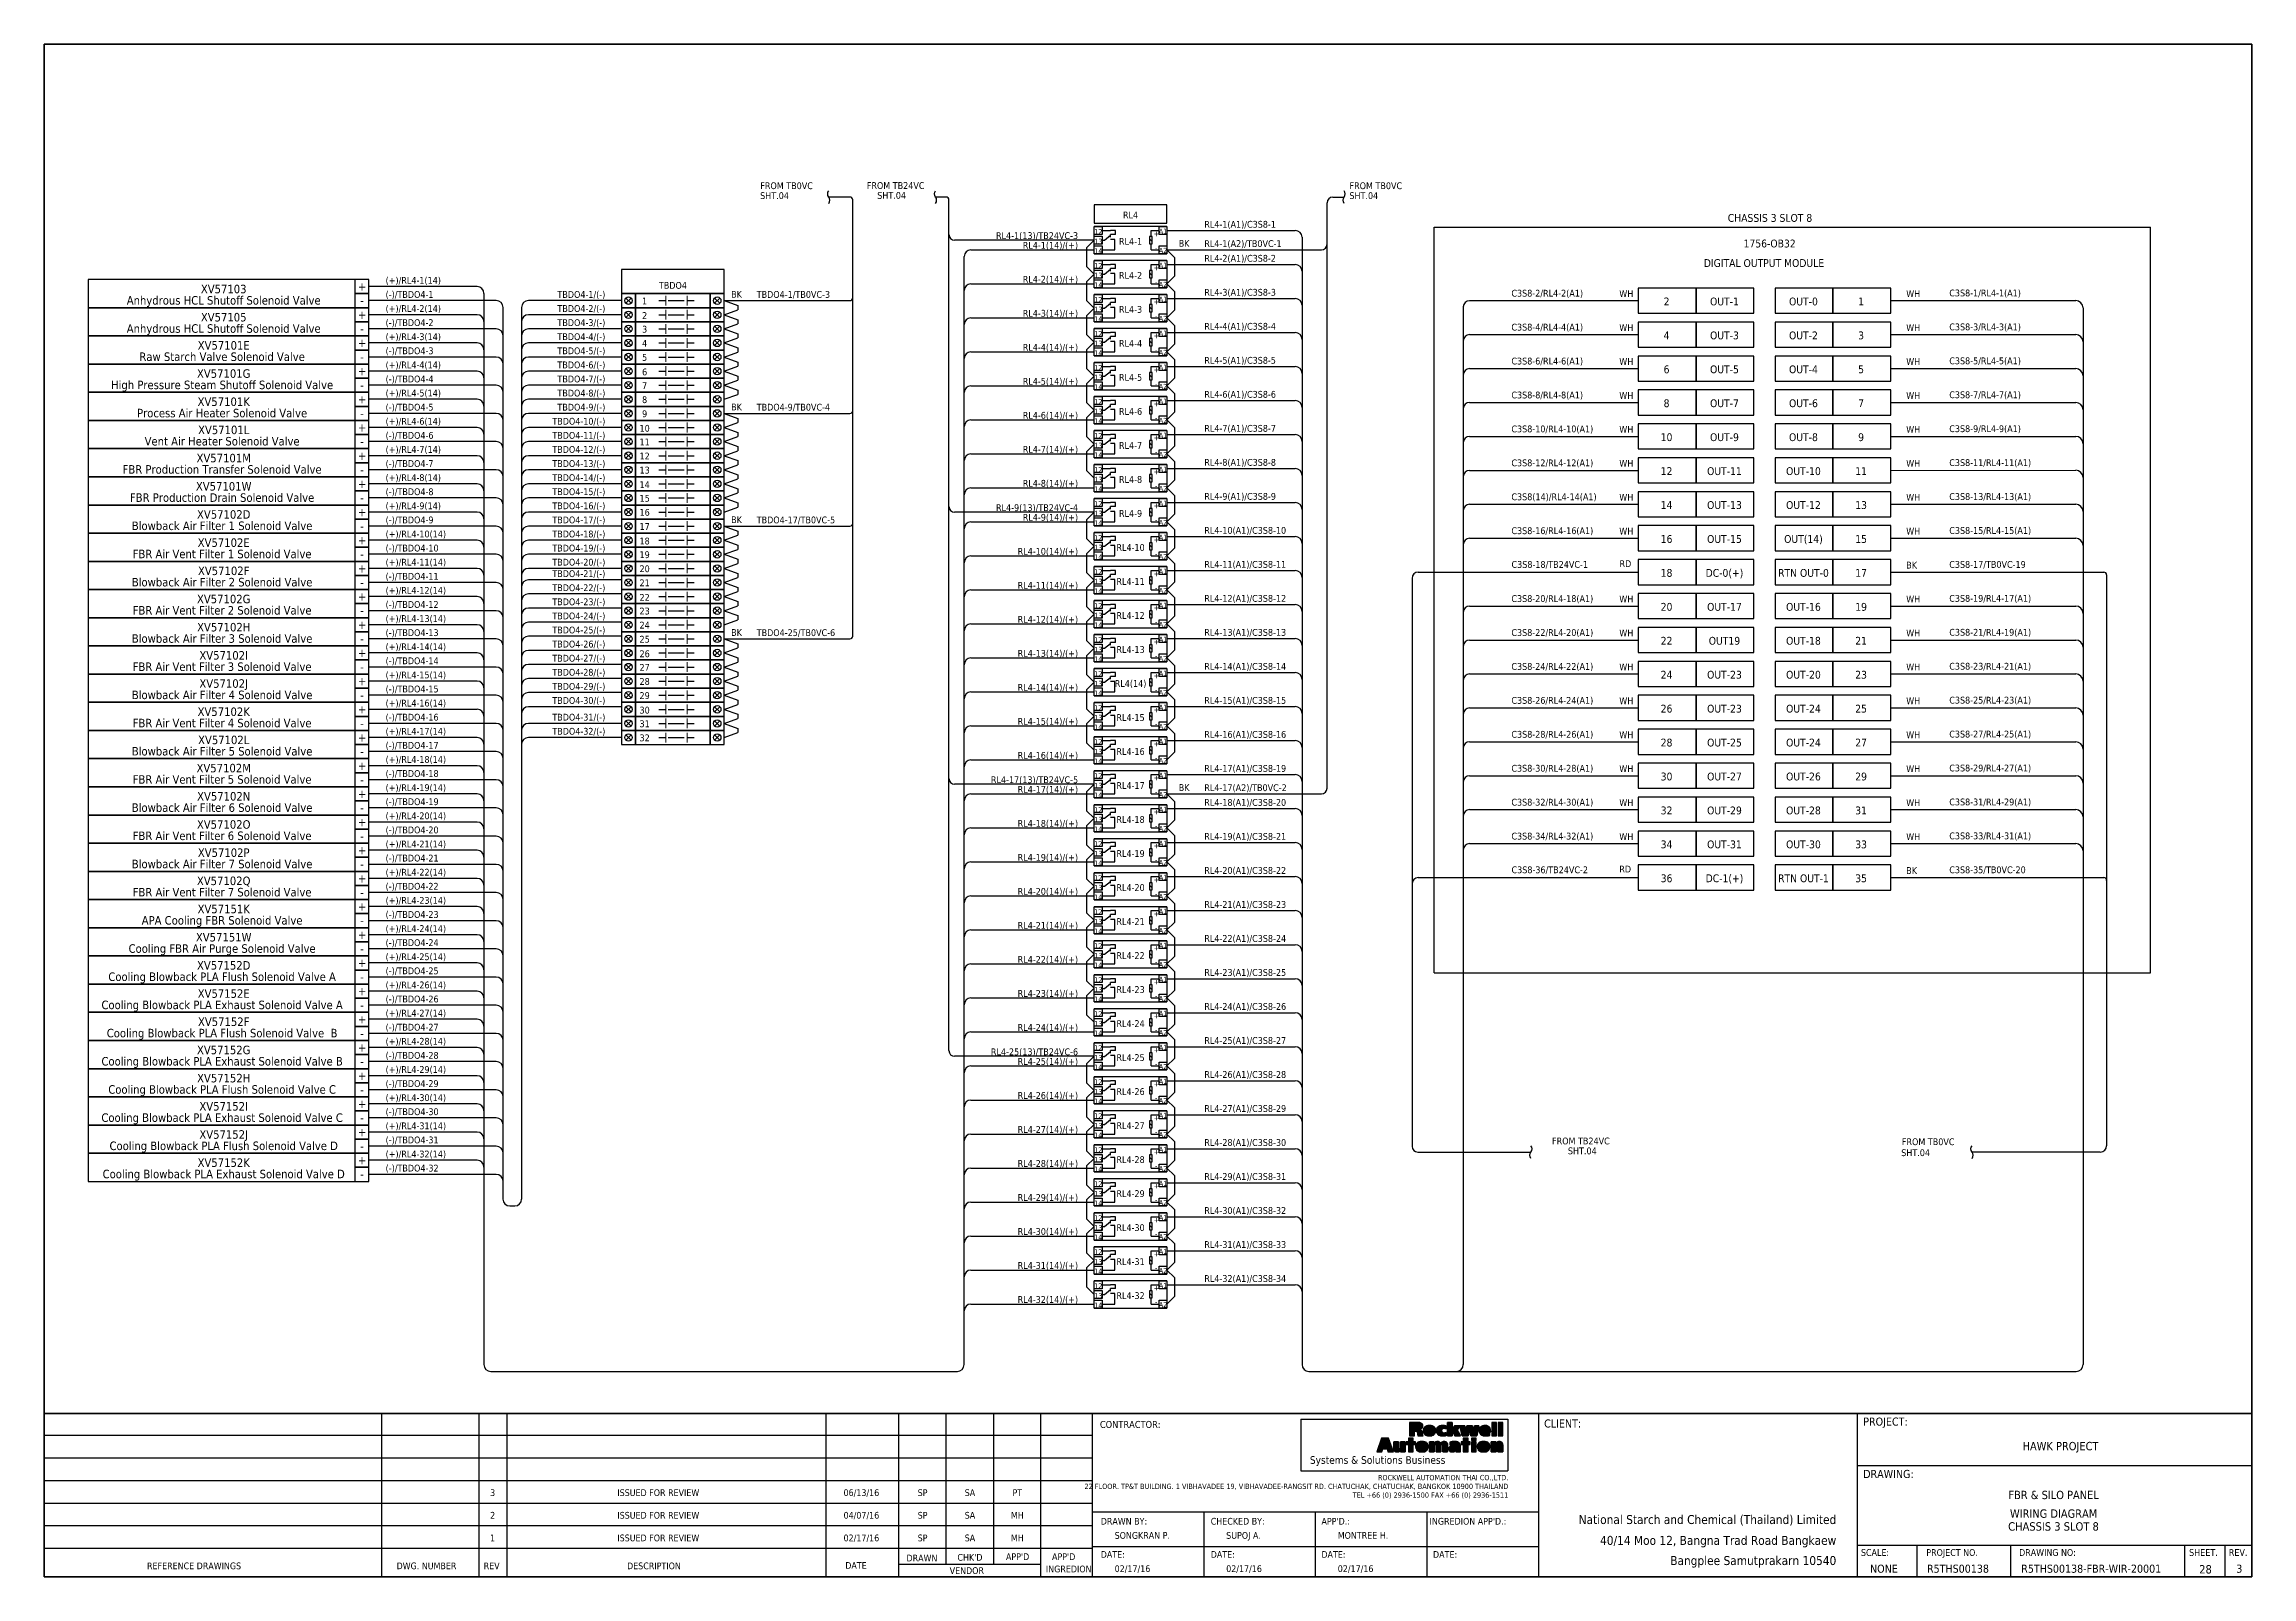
# Model space of a CAD drawing. Header units: millimetres. Extents: x 0 to 1792788, y -13 to 262234.
# Drawn here: x 1243347 to 1342237, y -13 to 68674 of the extents above; entities that cross this region are included whole.
import ezdxf
from ezdxf.enums import TextEntityAlignment as Align

# ---------------------------------------------------------------- set-up
doc = ezdxf.new("R2010")
doc.units = ezdxf.units.MM
for name, color, linetype, lineweight in [('ASHADE', 7, 'Continuous', 25), ('GT_1', 9, 'Continuous', 25), ('HELPPOINT', 7, 'Continuous', 25), ('IE-EQUIP', 253, 'Continuous', 25), ('MEMBER', 7, 'Continuous', 25), ('power', 7, 'Continuous', 25), ('RA_LOGO', 2, 'Continuous', 25), ('TITLE_BOX', 7, 'Continuous', 25)]:
    doc.layers.add(name, color=color, linetype=linetype, lineweight=lineweight)
doc.styles.add('Tahoma', font='')
doc.styles.get('Tahoma').set_extended_font_data('Tahoma')

msp = doc.modelspace()

# ---------------------------------------------------------------- texts
at = {"color": 7, "style": 'Tahoma'}
for s, p in [('FROM TB0VC', (1275425, 62176)), ('FROM TB0VC', (1301818, 62176)), ('SHT.04', (1275419, 61733)), ('SHT.04', (1301813, 61733)), ('BK', (1294168, 59591)), ('RL4-1(A2)/TB0VC-1', (1295313, 59584)), ('(-)/TBDO4-1', (1258642, 57304)), ('BK', (1274120, 57311)), ('TBDO4-1/TB0VC-3', (1275265, 57304)), ('(-)/TBDO4-2', (1258642, 56041)), ('(-)/TBDO4-3', (1258642, 54778)), ('(-)/TBDO4-4', (1258642, 53515)), ('(-)/TBDO4-5', (1258642, 52252)), ('BK', (1274120, 52259)), ('TBDO4-9/TB0VC-4', (1275265, 52252)), ('(-)/TBDO4-6', (1258642, 50989)), ('(-)/TBDO4-7', (1258642, 49726)), ('(-)/TBDO4-8', (1258642, 48463)), ('(-)/TBDO4-9', (1258642, 47200)), ('BK', (1274120, 47207)), ('TBDO4-17/TB0VC-5', (1275265, 47200)), ('(-)/TBDO4-10', (1258642, 45937)), ('C3S8-17/TB0VC-19', (1328684, 45205)), ('(-)/TBDO4-11', (1258642, 44674)), ('BK', (1326756, 45174)), ('(-)/TBDO4-12', (1258642, 43411)), ('(-)/TBDO4-13', (1258642, 42148)), ('BK', (1274120, 42155)), ('TBDO4-25/TB0VC-6', (1275265, 42148)), ('(-)/TBDO4-14', (1258642, 40886)), ('(-)/TBDO4-15', (1258642, 39623)), ('(-)/TBDO4-16', (1258642, 38360)), ('(-)/TBDO4-17', (1258642, 37097)), ('(-)/TBDO4-18', (1258642, 35834)), ('(-)/TBDO4-19', (1258642, 34571)), ('BK', (1294168, 35207)), ('RL4-17(A2)/TB0VC-2', (1295313, 35200)), ('(-)/TBDO4-20', (1258642, 33308)), ('(-)/TBDO4-21', (1258642, 32045)), ('BK', (1326756, 31488)), ('C3S8-35/TB0VC-20', (1328684, 31520)), ('(-)/TBDO4-22', (1258642, 30782)), ('(-)/TBDO4-23', (1258642, 29519)), ('(-)/TBDO4-24', (1258642, 28256)), ('(-)/TBDO4-25', (1258642, 26993)), ('(-)/TBDO4-26', (1258642, 25730)), ('(-)/TBDO4-27', (1258642, 24467)), ('(-)/TBDO4-28', (1258642, 23204)), ('(-)/TBDO4-29', (1258642, 21941)), ('(-)/TBDO4-30', (1258642, 20678)), ('(-)/TBDO4-31', (1258642, 19415)), ('SHT.04', (1326531, 18844)), ('FROM TB0VC', (1326560, 19333)), ('(-)/TBDO4-32', (1258642, 18152))]:
    msp.add_text(s, height=304.8, dxfattribs=at).set_placement(p)
at = {"color": 1, "style": 'Tahoma'}
for s, p in [('FROM TB24VC', (1280195, 62185)), ('SHT.04', (1280663, 61742)), ('C3S8-18/TB24VC-1', (1309076, 45205)), ('RD', (1313913, 45239)), ('C3S8-36/TB24VC-2', (1309076, 31520)), ('RD', (1313904, 31553)), ('FROM TB24VC', (1310889, 19368)), ('SHT.04', (1311601, 18925))]:
    msp.add_text(s, height=304.8, dxfattribs=at).set_placement(p)
at = {"color": 2, "style": 'Tahoma'}
for s, height, p in [('RL4', 304.8, (1292010, 61017)), ('CHASSIS 3 SLOT 8', 350.52, (1320654, 60886)), ('1756-OB32', 350.5, (1320637, 59739)), ('DIGITAL OUTPUT MODULE', 350.52, (1320384, 58864)), ('2', 351, (1316020, 57142)), ('OUT-1', 350.5, (1318614, 57142)), ('OUT-0', 350.5, (1322152, 57142)), ('1', 351, (1324734, 57142)), ('4', 351, (1316020, 55622)), ('OUT-3', 350.5, (1318614, 55622)), ('OUT-2', 350.5, (1322152, 55622)), ('3', 351, (1324734, 55622)), ('6', 351, (1316020, 54101)), ('OUT-5', 350.5, (1318614, 54101)), ('OUT-4', 350.5, (1322152, 54101)), ('5', 351, (1324734, 54101)), ('8', 351, (1316020, 52581)), ('OUT-7', 350.5, (1318614, 52581)), ('OUT-6', 350.5, (1322152, 52581)), ('7', 351, (1324734, 52581)), ('10', 350.5, (1316020, 51060)), ('OUT-9', 350.5, (1318614, 51060)), ('OUT-8', 350.5, (1322152, 51060)), ('9', 351, (1324734, 51060)), ('12', 350.5, (1316020, 49539)), ('OUT-11', 350.5, (1318614, 49539)), ('OUT-10', 350.5, (1322152, 49539)), ('11', 350.5, (1324734, 49539)), ('14', 350.5, (1316020, 48019)), ('OUT-13', 350.5, (1318614, 48019)), ('OUT-12', 350.5, (1322152, 48019)), ('13', 350.5, (1324734, 48019)), ('16', 350.5, (1316020, 46498)), ('OUT-15', 350.5, (1318614, 46498)), ('OUT(14)', 350.5, (1322152, 46498)), ('15', 350.5, (1324734, 46498)), ('18', 350.5, (1316020, 44978)), ('DC-0(+)', 350.5, (1318614, 44978)), ('RTN OUT-0', 350.5, (1322152, 44978)), ('17', 350.5, (1324734, 44978)), ('20', 350.5, (1316020, 43457)), ('OUT-17', 350.5, (1318614, 43457)), ('OUT-16', 350.5, (1322152, 43457)), ('19', 350.5, (1324734, 43457)), ('22', 350.5, (1316020, 41936)), ('OUT19', 350.5, (1318614, 41936)), ('OUT-18', 350.5, (1322152, 41936)), ('21', 350.5, (1324734, 41936)), ('24', 350.5, (1316020, 40416)), ('OUT-23', 350.5, (1318614, 40416)), ('OUT-20', 350.5, (1322152, 40416)), ('23', 350.5, (1324734, 40416)), ('26', 350.5, (1316020, 38895)), ('OUT-23', 350.5, (1318614, 38895)), ('OUT-24', 350.5, (1322152, 38895)), ('25', 350.5, (1324734, 38895)), ('28', 350.5, (1316020, 37375)), ('OUT-25', 350.5, (1318614, 37375)), ('OUT-24', 350.5, (1322152, 37375)), ('27', 350.5, (1324734, 37375)), ('30', 350.5, (1316020, 35854)), ('OUT-27', 350.5, (1318614, 35854)), ('OUT-26', 350.5, (1322152, 35854)), ('29', 350.5, (1324734, 35854)), ('32', 350.5, (1316020, 34333)), ('OUT-29', 350.5, (1318614, 34333)), ('OUT-28', 350.5, (1322152, 34333)), ('31', 350.5, (1324734, 34333)), ('34', 350.5, (1316020, 32813)), ('OUT-31', 350.5, (1318614, 32813)), ('OUT-30', 350.5, (1322152, 32813)), ('33', 350.5, (1324734, 32813)), ('36', 350.5, (1316020, 31292)), ('DC-1(+)', 350.5, (1318614, 31292)), ('RTN OUT-1', 350.5, (1322152, 31292)), ('35', 350.5, (1324734, 31292))]:
    msp.add_text(s, height=height, dxfattribs=at).set_placement(p, align=Align.MIDDLE_CENTER)
at = {"color": 4, "style": 'Tahoma'}
for s, p in [('RL4-1(A1)/C3S8-1', (1295313, 60448)), ('RL4-2(A1)/C3S8-2', (1295313, 58924)), ('(+)/RL4-1(14)', (1258642, 57936)), ('RL4-3(A1)/C3S8-3', (1295313, 57400)), ('C3S8-2/RL4-2(A1)', (1309070, 57360)), ('WH', (1313904, 57338)), ('WH', (1326756, 57338)), ('C3S8-1/RL4-1(A1)', (1328684, 57370)), ('(+)/RL4-2(14)', (1258642, 56673)), ('(+)/RL4-3(14)', (1258642, 55410)), ('RL4-4(A1)/C3S8-4', (1295313, 55876)), ('C3S8-4/RL4-4(A1)', (1309070, 55839)), ('WH', (1313904, 55818)), ('WH', (1326756, 55818)), ('C3S8-3/RL4-3(A1)', (1328684, 55850)), ('(+)/RL4-4(14)', (1258642, 54147)), ('RL4-5(A1)/C3S8-5', (1295313, 54352)), ('C3S8-6/RL4-6(A1)', (1309070, 54319)), ('WH', (1313904, 54297)), ('WH', (1326756, 54297)), ('C3S8-5/RL4-5(A1)', (1328684, 54329)), ('(+)/RL4-5(14)', (1258642, 52884)), ('RL4-6(A1)/C3S8-6', (1295313, 52828)), ('C3S8-8/RL4-8(A1)', (1309070, 52798)), ('WH', (1313904, 52777)), ('WH', (1326756, 52777)), ('C3S8-7/RL4-7(A1)', (1328684, 52808)), ('(+)/RL4-6(14)', (1258642, 51621)), ('RL4-7(A1)/C3S8-7', (1295313, 51304)), ('C3S8-10/RL4-10(A1)', (1309070, 51278)), ('WH', (1313904, 51256)), ('WH', (1326756, 51256)), ('C3S8-9/RL4-9(A1)', (1328684, 51288)), ('(+)/RL4-7(14)', (1258642, 50358)), ('RL4-8(A1)/C3S8-8', (1295313, 49780)), ('C3S8-12/RL4-12(A1)', (1309070, 49757)), ('WH', (1313904, 49735)), ('WH', (1326756, 49735)), ('C3S8-11/RL4-11(A1)', (1328684, 49767)), ('(+)/RL4-8(14)', (1258642, 49095)), ('RL4-9(A1)/C3S8-9', (1295313, 48256)), ('C3S8(14)/RL4-14(A1)', (1309070, 48236)), ('WH', (1313904, 48215)), ('WH', (1326756, 48215)), ('C3S8-13/RL4-13(A1)', (1328684, 48247)), ('(+)/RL4-9(14)', (1258642, 47832)), ('(+)/RL4-10(14)', (1258642, 46569)), ('RL4-10(A1)/C3S8-10', (1295313, 46732)), ('C3S8-16/RL4-16(A1)', (1309070, 46716)), ('WH', (1313904, 46694)), ('WH', (1326756, 46694)), ('C3S8-15/RL4-15(A1)', (1328684, 46726)), ('(+)/RL4-11(14)', (1258642, 45306)), ('RL4-11(A1)/C3S8-11', (1295313, 45208)), ('(+)/RL4-12(14)', (1258642, 44043)), ('RL4-12(A1)/C3S8-12', (1295313, 43684)), ('C3S8-20/RL4-18(A1)', (1309070, 43675)), ('WH', (1313904, 43653)), ('WH', (1326756, 43653)), ('C3S8-19/RL4-17(A1)', (1328684, 43685)), ('(+)/RL4-13(14)', (1258642, 42780)), ('(+)/RL4-14(14)', (1258642, 41517)), ('RL4-13(A1)/C3S8-13', (1295313, 42160)), ('C3S8-22/RL4-20(A1)', (1309070, 42154)), ('WH', (1313904, 42132)), ('WH', (1326756, 42132)), ('C3S8-21/RL4-19(A1)', (1328684, 42164)), ('(+)/RL4-15(14)', (1258642, 40254)), ('RL4-14(A1)/C3S8-14', (1295313, 40636)), ('C3S8-24/RL4-22(A1)', (1309070, 40633)), ('WH', (1313904, 40612)), ('WH', (1326756, 40612)), ('C3S8-23/RL4-21(A1)', (1328684, 40643)), ('(+)/RL4-16(14)', (1258642, 38991)), ('RL4-15(A1)/C3S8-15', (1295313, 39112)), ('C3S8-26/RL4-24(A1)', (1309070, 39113)), ('WH', (1313904, 39091)), ('WH', (1326756, 39091)), ('C3S8-25/RL4-23(A1)', (1328684, 39123)), ('(+)/RL4-17(14)', (1258642, 37728)), ('RL4-16(A1)/C3S8-16', (1295313, 37588)), ('C3S8-28/RL4-26(A1)', (1309070, 37592)), ('WH', (1313904, 37571)), ('WH', (1326756, 37571)), ('C3S8-27/RL4-25(A1)', (1328684, 37602)), ('(+)/RL4-18(14)', (1258642, 36465)), ('RL4-17(A1)/C3S8-19', (1295313, 36064)), ('C3S8-30/RL4-28(A1)', (1309070, 36071)), ('WH', (1313904, 36050)), ('WH', (1326756, 36050)), ('C3S8-29/RL4-27(A1)', (1328684, 36082)), ('(+)/RL4-19(14)', (1258642, 35202)), ('RL4-18(A1)/C3S8-20', (1295313, 34540)), ('C3S8-32/RL4-30(A1)', (1309070, 34551)), ('WH', (1313904, 34529)), ('WH', (1326756, 34529)), ('C3S8-31/RL4-29(A1)', (1328684, 34561)), ('(+)/RL4-20(14)', (1258642, 33939)), ('(+)/RL4-21(14)', (1258642, 32676)), ('RL4-19(A1)/C3S8-21', (1295313, 33016)), ('C3S8-34/RL4-32(A1)', (1309070, 33030)), ('WH', (1313904, 33009)), ('WH', (1326756, 33009)), ('C3S8-33/RL4-31(A1)', (1328684, 33040)), ('(+)/RL4-22(14)', (1258642, 31413)), ('RL4-20(A1)/C3S8-22', (1295313, 31492)), ('(+)/RL4-23(14)', (1258642, 30150)), ('RL4-21(A1)/C3S8-23', (1295313, 29968)), ('(+)/RL4-24(14)', (1258642, 28887)), ('RL4-22(A1)/C3S8-24', (1295313, 28444)), ('(+)/RL4-25(14)', (1258642, 27624)), ('RL4-23(A1)/C3S8-25', (1295313, 26920)), ('(+)/RL4-26(14)', (1258642, 26361)), ('RL4-24(A1)/C3S8-26', (1295313, 25396)), ('(+)/RL4-27(14)', (1258642, 25098)), ('(+)/RL4-28(14)', (1258642, 23835)), ('RL4-25(A1)/C3S8-27', (1295313, 23872)), ('(+)/RL4-29(14)', (1258642, 22572)), ('RL4-26(A1)/C3S8-28', (1295313, 22348)), ('(+)/RL4-30(14)', (1258642, 21309)), ('RL4-27(A1)/C3S8-29', (1295313, 20824)), ('(+)/RL4-31(14)', (1258642, 20046)), ('(+)/RL4-32(14)', (1258642, 18783)), ('RL4-28(A1)/C3S8-30', (1295313, 19300)), ('RL4-29(A1)/C3S8-31', (1295313, 17776)), ('RL4-30(A1)/C3S8-32', (1295313, 16252)), ('RL4-31(A1)/C3S8-33', (1295313, 14728)), ('RL4-32(A1)/C3S8-34', (1295313, 13204))]:
    msp.add_text(s, height=304.8, dxfattribs=at).set_placement(p)
at = {"color": 1, "style": 'Tahoma'}
for s, p in [('RL4-1(13)/TB24VC-3', (1289660, 59940)), ('RL4-9(13)/TB24VC-4', (1289660, 47748)), ('RL4-17(13)/TB24VC-5', (1289660, 35556)), ('RL4-25(13)/TB24VC-6', (1289660, 23364))]:
    msp.add_text(s, height=304.8, dxfattribs=at).set_placement(p, align=Align.RIGHT)
at = {"color": 4, "style": 'Tahoma'}
for s, p in [('RL4-1(14)/(+)', (1289660, 59508)), ('RL4-2(14)/(+)', (1289660, 57984)), ('RL4-3(14)/(+)', (1289660, 56460)), ('RL4-4(14)/(+)', (1289660, 54936)), ('RL4-5(14)/(+)', (1289660, 53412)), ('RL4-6(14)/(+)', (1289660, 51888)), ('RL4-7(14)/(+)', (1289660, 50364)), ('RL4-8(14)/(+)', (1289660, 48840)), ('RL4-9(14)/(+)', (1289660, 47316)), ('RL4-10(14)/(+)', (1289660, 45792)), ('RL4-11(14)/(+)', (1289660, 44268)), ('RL4-12(14)/(+)', (1289660, 42744)), ('RL4-13(14)/(+)', (1289660, 41220)), ('RL4-14(14)/(+)', (1289660, 39696)), ('RL4-15(14)/(+)', (1289660, 38172)), ('RL4-16(14)/(+)', (1289660, 36648)), ('RL4-17(14)/(+)', (1289660, 35124)), ('RL4-18(14)/(+)', (1289660, 33600)), ('RL4-19(14)/(+)', (1289660, 32076)), ('RL4-20(14)/(+)', (1289660, 30552)), ('RL4-21(14)/(+)', (1289660, 29028)), ('RL4-22(14)/(+)', (1289660, 27504)), ('RL4-23(14)/(+)', (1289660, 25980)), ('RL4-24(14)/(+)', (1289660, 24456)), ('RL4-25(14)/(+)', (1289660, 22932)), ('RL4-26(14)/(+)', (1289660, 21408)), ('RL4-27(14)/(+)', (1289660, 19884)), ('RL4-28(14)/(+)', (1289660, 18360)), ('RL4-29(14)/(+)', (1289660, 16836)), ('RL4-30(14)/(+)', (1289660, 15312)), ('RL4-31(14)/(+)', (1289660, 13788)), ('RL4-32(14)/(+)', (1289660, 12264))]:
    msp.add_text(s, height=304.8, dxfattribs=at).set_placement(p, align=Align.RIGHT)
at = {"color": 7, "style": 'Tahoma'}
for s, height, p in [('RL4-1', 304.8, (1292010, 59834)), ('RL4-2', 304.8, (1292010, 58310)), ('RL4-3', 304.8, (1292010, 56786)), ('RL4-4', 304.8, (1292010, 55262)), ('RL4-5', 304.8, (1292010, 53738)), ('RL4-6', 304.8, (1292010, 52214)), ('RL4-7', 304.8, (1292010, 50690)), ('RL4-8', 304.8, (1292010, 49166)), ('RL4-9', 304.8, (1292010, 47642)), ('RL4-10', 304.8, (1292010, 46118)), ('RL4-11', 304.8, (1292010, 44594)), ('RL4-12', 304.8, (1292010, 43070)), ('RL4-13', 304.8, (1292010, 41546)), ('RL4(14)', 304.8, (1292010, 40022)), ('RL4-15', 304.8, (1292010, 38498)), ('RL4-16', 304.8, (1292010, 36974)), ('RL4-17', 304.8, (1292010, 35450)), ('RL4-18', 304.8, (1292010, 33926)), ('RL4-19', 304.8, (1292010, 32402)), ('RL4-20', 304.8, (1292010, 30878)), ('RL4-21', 304.8, (1292010, 29354)), ('RL4-22', 304.8, (1292010, 27830)), ('RL4-23', 304.8, (1292010, 26306)), ('RL4-24', 304.8, (1292010, 24782)), ('RL4-25', 304.8, (1292010, 23258)), ('RL4-26', 304.8, (1292010, 21734)), ('RL4-27', 304.8, (1292010, 20210)), ('RL4-28', 304.8, (1292010, 18686)), ('RL4-29', 304.8, (1292010, 17162)), ('RL4-30', 304.8, (1292010, 15638)), ('RL4-31', 304.8, (1292010, 14114)), ('RL4-32', 304.8, (1292010, 12590)), ('CHASSIS 3 SLOT 8', 376.46, (1333352, 2247)), ('28', 376.5, (1340162, 327))]:
    msp.add_text(s, height=height, dxfattribs=at).set_placement(p, align=Align.MIDDLE_CENTER)
at = {"color": 4, "style": 'Tahoma'}
for s, height, p in [('Anhydrous HCL Shutoff Solenoid Valve', 381, (1251390, 57193)), ('XV57103', 381, (1251390, 57701)), ('TBDO4', 304.8, (1271511, 57863)), ('XV57105', 381, (1251390, 56438)), ('Anhydrous HCL Shutoff Solenoid Valve', 381, (1251390, 55930)), ('Raw Starch Valve Solenoid Valve ', 381, (1251390, 54667)), ('XV57101E', 381, (1251390, 55175)), ('High Pressure Steam Shutoff Solenoid Valve ', 381, (1251390, 53404)), ('XV57101G', 381, (1251390, 53912)), ('XV57101K', 381, (1251390, 52649)), ('Process Air Heater Solenoid Valve ', 381, (1251390, 52141)), ('XV57101L', 381, (1251390, 51387)), ('Vent Air Heater Solenoid Valve ', 381, (1251390, 50879)), ('FBR Production Transfer Solenoid Valve ', 381, (1251390, 49616)), ('XV57101M', 381, (1251390, 50124)), ('FBR Production Drain Solenoid Valve ', 381, (1251390, 48353)), ('XV57101W', 381, (1251390, 48861)), ('XV57102D', 381, (1251390, 47598)), ('Blowback Air Filter 1 Solenoid Valve ', 381, (1251390, 47090)), ('XV57102E', 381, (1251390, 46335)), ('FBR Air Vent Filter 1 Solenoid Valve ', 381, (1251390, 45827)), ('Blowback Air Filter 2 Solenoid Valve ', 381, (1251390, 44564)), ('XV57102F', 381, (1251390, 45072)), ('XV57102G', 381, (1251390, 43809)), ('FBR Air Vent Filter 2 Solenoid Valve ', 381, (1251390, 43301)), ('XV57102H', 381, (1251390, 42546)), ('Blowback Air Filter 3 Solenoid Valve ', 381, (1251390, 42038)), ('FBR Air Vent Filter 3 Solenoid Valve ', 381, (1251390, 40775)), ('XV57102I', 381, (1251390, 41283)), ('Blowback Air Filter 4 Solenoid Valve ', 381, (1251390, 39512)), ('XV57102J', 381, (1251390, 40020)), ('XV57102K', 381, (1251390, 38757)), ('FBR Air Vent Filter 4 Solenoid Valve ', 381, (1251390, 38249)), ('XV57102L', 381, (1251390, 37494)), ('Blowback Air Filter 5 Solenoid Valve ', 381, (1251390, 36986)), ('FBR Air Vent Filter 5 Solenoid Valve ', 381, (1251390, 35723)), ('XV57102M', 381, (1251390, 36231)), ('Blowback Air Filter 6 Solenoid Valve ', 381, (1251390, 34460)), ('XV57102N', 381, (1251390, 34968)), ('XV57102O', 381, (1251390, 33705)), ('FBR Air Vent Filter 6 Solenoid Valve ', 381, (1251390, 33197)), ('XV57102P', 381, (1251390, 32442)), ('Blowback Air Filter 7 Solenoid Valve ', 381, (1251390, 31934)), ('FBR Air Vent Filter 7 Solenoid Valve ', 381, (1251390, 30671)), ('XV57102Q', 381, (1251390, 31179)), ('XV57151K', 381, (1251390, 29916)), ('APA Cooling FBR Solenoid Valve ', 381, (1251390, 29408)), ('XV57151W', 381, (1251390, 28653)), ('Cooling FBR Air Purge Solenoid Valve ', 381, (1251390, 28145)), ('Cooling Blowback PLA Flush Solenoid Valve A ', 381, (1251390, 26882)), ('XV57152D', 381, (1251390, 27390)), ('Cooling Blowback PLA Exhaust Solenoid Valve A ', 381, (1251390, 25619)), ('XV57152E', 381, (1251390, 26127)), ('XV57152F', 381, (1251390, 24864)), ('Cooling Blowback PLA Flush Solenoid Valve  B ', 381, (1251390, 24356)), ('XV57152G', 381, (1251390, 23601)), ('Cooling Blowback PLA Exhaust Solenoid Valve B ', 381, (1251390, 23093)), ('Cooling Blowback PLA Flush Solenoid Valve C ', 381, (1251390, 21830)), ('XV57152H', 381, (1251390, 22338)), ('Cooling Blowback PLA Exhaust Solenoid Valve C ', 381, (1251390, 20567)), ('XV57152I', 381, (1251390, 21075)), ('XV57152J', 381, (1251390, 19812)), ('Cooling Blowback PLA Flush Solenoid Valve D', 381, (1251390, 19304)), ('Cooling Blowback PLA Exhaust Solenoid Valve D', 381, (1251390, 18041)), ('XV57152K', 381, (1251390, 18549))]:
    msp.add_text(s, height=height, dxfattribs=at).set_placement(p, align=Align.MIDDLE_CENTER)
at = {"color": 7, "style": 'Tahoma'}
for s, p in [('TBDO4-1/(-)', (1268484, 57304)), ('TBDO4-2/(-)', (1268484, 56673)), ('TBDO4-3/(-)', (1268484, 56041)), ('TBDO4-4/(-)', (1268484, 55410)), ('TBDO4-5/(-)', (1268484, 54778)), ('TBDO4-6/(-)', (1268484, 54147)), ('TBDO4-7/(-)', (1268484, 53515)), ('TBDO4-8/(-)', (1268484, 52884)), ('TBDO4-9/(-)', (1268484, 52252)), ('TBDO4-10/(-)', (1268484, 51621)), ('TBDO4-11/(-)', (1268484, 50989)), ('TBDO4-12/(-)', (1268484, 50358)), ('TBDO4-13/(-)', (1268484, 49726)), ('TBDO4-14/(-)', (1268484, 49095)), ('TBDO4-15/(-)', (1268484, 48463)), ('TBDO4-16/(-)', (1268484, 47832)), ('TBDO4-17/(-)', (1268484, 47200)), ('TBDO4-18/(-)', (1268484, 46569)), ('TBDO4-19/(-)', (1268484, 45937)), ('TBDO4-20/(-)', (1268484, 45306)), ('TBDO4-21/(-)', (1268484, 44792)), ('TBDO4-22/(-)', (1268484, 44160)), ('TBDO4-23/(-)', (1268484, 43529)), ('TBDO4-24/(-)', (1268484, 42897)), ('TBDO4-25/(-)', (1268484, 42266)), ('TBDO4-26/(-)', (1268484, 41635)), ('TBDO4-27/(-)', (1268484, 41003)), ('TBDO4-28/(-)', (1268484, 40372)), ('TBDO4-29/(-)', (1268484, 39740)), ('TBDO4-30/(-)', (1268484, 39109)), ('TBDO4-31/(-)', (1268484, 38360)), ('TBDO4-32/(-)', (1268484, 37728))]:
    msp.add_text(s, height=304.8, dxfattribs=at).set_placement(p, align=Align.RIGHT)
at = {"layer": 'power', "color": 1, "style": 'Tahoma'}
for p in [(1257588, 57813), (1257588, 56550), (1257588, 55287), (1257588, 54024), (1257588, 52761), (1257588, 51498), (1257588, 50235), (1257588, 48972), (1257588, 47709), (1257588, 46446), (1257588, 45183), (1257588, 43920), (1257588, 42657), (1257588, 41394), (1257588, 40131), (1257588, 38868), (1257588, 37605), (1257588, 36342), (1257588, 35079), (1257588, 33816), (1257588, 32553), (1257588, 31290), (1257588, 30027), (1257588, 28765), (1257588, 27502), (1257588, 26239), (1257588, 24976), (1257588, 23713), (1257588, 22450), (1257588, 21187), (1257588, 19924), (1257588, 18661)]:
    msp.add_text('+', height=381, dxfattribs=at).set_placement(p, align=Align.MIDDLE_CENTER)
at = {"layer": 'power', "color": 7, "style": 'Tahoma'}
for s, height, p in [('-', 381, (1257588, 57183)), ('2', 305, (1270245, 56510)), ('1', 305, (1270245, 57162)), ('-', 381, (1257588, 55920)), ('4', 305, (1270245, 55267)), ('3', 305, (1270245, 55899)), ('-', 381, (1257588, 54657)), ('5', 305, (1270245, 54636)), ('6', 305, (1270245, 53984)), ('7', 305, (1270245, 53373)), ('-', 381, (1257588, 53394)), ('8', 305, (1270245, 52741)), ('-', 381, (1257588, 52131)), ('10', 305.3, (1270245, 51458)), ('9', 305, (1270245, 52110)), ('-', 381, (1257588, 50868)), ('11', 305.3, (1270245, 50847)), ('-', 381, (1257588, 49605)), ('12', 305.3, (1270245, 50215)), ('13', 305.3, (1270245, 49584)), ('14', 305.3, (1270245, 48932)), ('15', 305.3, (1270245, 48321)), ('-', 381, (1257588, 48342)), ('16', 305.3, (1270245, 47689)), ('-', 381, (1257588, 47079)), ('17', 305.3, (1270245, 47058)), ('18', 305.3, (1270245, 46406)), ('-', 381, (1257588, 45816)), ('19', 305.3, (1270245, 45795)), ('-', 381, (1257588, 44553)), ('20', 305.3, (1270245, 45164)), ('21', 305.3, (1270245, 44532)), ('22', 305.3, (1270245, 43880)), ('-', 381, (1257588, 43290)), ('23', 305.3, (1270245, 43269)), ('24', 305.3, (1270245, 42638)), ('-', 381, (1257588, 42027)), ('25', 305.3, (1270245, 42006)), ('-', 381, (1257588, 40764)), ('26', 305.3, (1270245, 41354)), ('27', 305.3, (1270245, 40743)), ('28', 305.3, (1270245, 40112)), ('29', 305.3, (1270245, 39480)), ('-', 381, (1257588, 39501)), ('30', 305.3, (1270245, 38828)), ('-', 381, (1257588, 38238)), ('31', 305.3, (1270245, 38217)), ('32', 305.3, (1270245, 37586)), ('-', 381, (1257588, 36975)), ('-', 381, (1257588, 35712)), ('-', 381, (1257588, 34449)), ('-', 381, (1257588, 33186)), ('-', 381, (1257588, 31923)), ('-', 381, (1257588, 30660)), ('-', 381, (1257588, 29397)), ('-', 381, (1257588, 28134)), ('-', 381, (1257588, 26871)), ('-', 381, (1257588, 25608)), ('-', 381, (1257588, 24345)), ('-', 381, (1257588, 23082)), ('-', 381, (1257588, 21819)), ('-', 381, (1257588, 20556)), ('-', 381, (1257588, 19293)), ('-', 381, (1257588, 18030))]:
    msp.add_text(s, height=height, dxfattribs=at).set_placement(p, align=Align.MIDDLE_CENTER)

# ---------------------------------------------------------------- blocks, each defined once
blk = doc.blocks.new('RA_LOGO1')
at = {"layer": 'RA_LOGO', "linetype": 'Continuous', "ltscale": 25.4}
for color, points in [(1, [(25.1, 13.7), (25.8, 13.7), (26.2, 13.7), (26.6, 13.5), (26.8, 13.2), (26.9, 12.8), (27, 12.3), (27.1, 11.7), (27.2, 11.1), (27.3, 10.7), (30.8, 10.7), (30.7, 11.1), (30.6, 11.7), (30.5, 12.2), (30.4, 12.8), (30.2, 13.4), (30, 13.9), (29.6, 14.3), (29.1, 14.6), (28.4, 14.8), (29, 15), (29.5, 15.2), (29.8, 15.5), (30.2, 15.8), (30.4, 16.2), (30.6, 16.6), (30.6, 17.2), (30.6, 17.6), (30.5, 18), (30.3, 18.4), (30.1, 18.6), (29.8, 18.9), (29.5, 19.1), (29.1, 19.3), (28.7, 19.4), (28.2, 19.5), (27.7, 19.5), (27.2, 19.5), (21.7, 19.5), (21.7, 10.7), (25.1, 10.7)]), (1, [(24.9, 15.7), (24.9, 17.6), (25.9, 17.6), (26.5, 17.5), (27, 17.2), (27.2, 16.7), (27.1, 16.1), (26.8, 15.8), (26.3, 15.7), (25.8, 15.7)]), (1, [(33, 17.2), (32.6, 17), (32.3, 16.8), (32, 16.6), (31.7, 16.4), (31.4, 16.1), (31.3, 15.7), (31.1, 15.4), (31, 15), (30.9, 14.6), (30.9, 14.1), (30.9, 13.7), (31, 13.3), (31.1, 12.9), (31.2, 12.5), (31.4, 12.2), (31.6, 11.9), (31.8, 11.6), (32.1, 11.3), (32.4, 11.1), (32.8, 11), (33.1, 10.8), (33.6, 10.7), (34, 10.6), (34.5, 10.6), (35, 10.5), (35.5, 10.6), (36, 10.6), (36.5, 10.7), (36.9, 10.8), (37.3, 11), (37.6, 11.1), (37.9, 11.3), (38.2, 11.6), (38.4, 11.9), (38.7, 12.2), (38.8, 12.5), (39, 12.9), (39, 13.3), (39.1, 13.7), (39.1, 14.1), (39.1, 14.6), (39, 15), (38.9, 15.4), (38.8, 15.7), (38.6, 16.1), (38.3, 16.4), (38.1, 16.6), (37.7, 16.8), (37.4, 17), (37, 17.2), (36.6, 17.3), (36.1, 17.4), (35.6, 17.4), (35, 17.5), (34.5, 17.4), (33.9, 17.4), (33.5, 17.3)]), (1, [(34.6, 15.4), (35, 15.6), (35.5, 15.4), (35.7, 14.8), (35.7, 14.1), (35.7, 13.4), (35.6, 12.9), (35.4, 12.6), (35, 12.4), (34.6, 12.6), (34.4, 12.9), (34.3, 13.4), (34.3, 14.1), (34.4, 14.8)]), (1, [(43.1, 14.6), (43.3, 15), (43.6, 15.3), (44.1, 15.5), (44.6, 15.6), (45.2, 15.5), (45.6, 15.4), (46, 15.2), (46, 17.2), (45.5, 17.3), (45, 17.4), (44.4, 17.4), (43.7, 17.5), (43.2, 17.4), (42.7, 17.4), (42.2, 17.3), (41.7, 17.2), (41.3, 17), (41, 16.8), (40.7, 16.6), (40.4, 16.4), (40.2, 16.1), (40, 15.7), (39.8, 15.4), (39.7, 15), (39.6, 14.6), (39.6, 14.1), (39.6, 13.7), (39.7, 13.3), (39.8, 12.9), (39.9, 12.5), (40.1, 12.2), (40.3, 11.9), (40.5, 11.6), (40.8, 11.3), (41.1, 11.1), (41.5, 11), (41.8, 10.8), (42.3, 10.7), (42.7, 10.6), (43.2, 10.6), (43.7, 10.5), (44.4, 10.6), (45, 10.6), (45.6, 10.7), (46.1, 10.9), (46.1, 12.8), (45.6, 12.6), (45.2, 12.5), (44.6, 12.4), (44.1, 12.5), (43.6, 12.7), (43.3, 13), (43.1, 13.5), (43, 14.1)]), (1, [(50.1, 19.5), (46.9, 19.5), (46.9, 10.7), (50.1, 10.7), (50.1, 14.4)]), (1, [(50.1, 14.4), (51.9, 10.7), (55.6, 10.7), (53.4, 14.4), (55.2, 17.3), (51.7, 17.3)]), (1, [(56.7, 10.7), (60.7, 10.7), (61.5, 15.2), (61.6, 15.2), (62.4, 10.7), (66.4, 10.7), (67.8, 17.3), (64.9, 17.3), (64.3, 13), (64.3, 13), (63.6, 17.3), (59.7, 17.3), (59, 13), (59, 13), (58.4, 17.3), (55.2, 17.3)]), (1, [(71.6, 10.6), (72.1, 10.5), (72.6, 10.5), (73.2, 10.6), (73.7, 10.6), (74.2, 10.7), (74.6, 10.8), (75.1, 10.9), (75.1, 12.6), (74.6, 12.4), (74.1, 12.3), (73.5, 12.2), (72.9, 12.2), (72.4, 12.2), (71.9, 12.3), (71.5, 12.5), (71.2, 12.8), (71.1, 13.2), (75.6, 13.2), (75.6, 13.6), (75.5, 14.1), (75.5, 14.5), (75.4, 15), (75.3, 15.4), (75.2, 15.7), (75, 16.1), (74.8, 16.4), (74.5, 16.6), (74.2, 16.9), (73.9, 17.1), (73.5, 17.2), (73.1, 17.4), (72.6, 17.4), (72.1, 17.5), (71.5, 17.4), (71, 17.4), (70.5, 17.3), (70.1, 17.2), (69.7, 17), (69.3, 16.8), (69, 16.6), (68.7, 16.4), (68.5, 16.1), (68.3, 15.7), (68.2, 15.4), (68.1, 15), (68, 14.6), (68, 14.1), (68, 13.7), (68, 13.3), (68.1, 12.9), (68.3, 12.5), (68.4, 12.2), (68.6, 11.9), (68.9, 11.6), (69.2, 11.3), (69.5, 11.1), (69.8, 11), (70.2, 10.8), (70.6, 10.7), (71.1, 10.6)]), (1, [(71.1, 14.6), (71.1, 15.2), (71.4, 15.7), (72, 15.9), (72.5, 15.7), (72.7, 15.2), (72.8, 14.6)]), (1, [(76.4, 10.7), (79.5, 10.7), (79.5, 19.5), (76.4, 19.5)]), (1, [(83.6, 19.5), (80.5, 19.5), (80.5, 10.7), (83.6, 10.7)]), (252, [(6.9, 1.9), (7.5, 0), (11.1, 0), (7.9, 9), (3.2, 9), (0, 0), (3.4, 0), (4, 1.9)]), (252, [(6.5, 4.1), (4.5, 4.1), (5.5, 7.1)]), (252, [(18.9, 6.7), (15.7, 6.7), (15.7, 2.8), (15.7, 2.4), (15.5, 2.1), (15.1, 1.9), (14.7, 2.1), (14.5, 2.4), (14.5, 2.8), (14.5, 6.7), (11.3, 6.7), (11.3, 2), (11.3, 1.6), (11.4, 1.2), (11.6, 0.8), (11.8, 0.5), (12.1, 0.2), (12.5, 0), (13, -0.1), (13.6, -0.1), (14.2, -0.1), (14.7, 0), (15.2, 0.3), (15.5, 0.7), (15.9, 1.2), (15.9, 0), (18.9, 0)]), (252, [(24.3, 4.9), (25.7, 4.9), (25.7, 6.7), (24.3, 6.7), (24.3, 9), (21, 9), (21, 6.7), (19.6, 6.7), (19.6, 4.9), (21, 4.9), (21, 0), (24.3, 0)]), (252, [(29, -0.1), (29.4, -0.1), (30, -0.1), (30.5, -0.1), (31, -0.1), (31.4, 0), (31.9, 0.1), (32.3, 0.3), (32.6, 0.5), (32.9, 0.7), (33.2, 0.9), (33.5, 1.2), (33.7, 1.5), (33.8, 1.9), (34, 2.2), (34.1, 2.6), (34.1, 3), (34.2, 3.5), (34.1, 4), (34.1, 4.4), (34, 4.8), (33.8, 5.1), (33.6, 5.5), (33.4, 5.8), (33.1, 6), (32.8, 6.3), (32.4, 6.4), (32, 6.6), (31.5, 6.7), (31.1, 6.8), (30.5, 6.9), (30, 6.9), (29.4, 6.9), (28.9, 6.8), (28.4, 6.7), (28, 6.6), (27.6, 6.4), (27.2, 6.3), (26.9, 6), (26.6, 5.8), (26.4, 5.5), (26.2, 5.1), (26, 4.8), (25.9, 4.4), (25.8, 4), (25.8, 3.5), (25.8, 3), (25.9, 2.6), (26, 2.2), (26.1, 1.9), (26.3, 1.5), (26.5, 1.2), (26.7, 0.9), (27, 0.7), (27.3, 0.5), (27.7, 0.3), (28.1, 0.1), (28.5, 0)]), (252, [(29.6, 1.9), (29.4, 2.3), (29.3, 2.8), (29.3, 3.5), (29.3, 4.2), (29.5, 4.7), (30, 5), (30.4, 4.7), (30.6, 4.2), (30.7, 3.5), (30.7, 2.8), (30.6, 2.3), (30.4, 1.9), (30, 1.8)]), (252, [(38.2, 3.9), (38.2, 4.3), (38.4, 4.7), (38.8, 4.8), (39.2, 4.7), (39.4, 4.3), (39.4, 3.9), (39.4, 0), (42.6, 0), (42.6, 3.9), (42.6, 4.3), (42.8, 4.7), (43.2, 4.8), (43.6, 4.7), (43.8, 4.3), (43.8, 3.9), (43.8, 0), (47, 0), (47, 4), (47, 4.4), (47, 4.8), (47, 5.1), (46.9, 5.5), (46.8, 5.8), (46.6, 6.1), (46.4, 6.4), (46.1, 6.6), (45.7, 6.7), (45.2, 6.8), (44.7, 6.9), (44.1, 6.8), (43.6, 6.7), (43.1, 6.5), (42.7, 6.1), (42.5, 5.7), (42.2, 6.2), (41.9, 6.5), (41.4, 6.7), (40.9, 6.8), (40.4, 6.9), (39.9, 6.8), (39.4, 6.7), (39, 6.6), (38.6, 6.3), (38.3, 6), (38, 5.5), (38, 6.7), (35, 6.7), (35, 0), (38.2, 0)]), (252, [(47.8, 1.3), (48, 0.9), (48.2, 0.6), (48.5, 0.3), (48.9, 0.1), (49.3, 0), (49.8, -0.1), (50.2, -0.1), (50.8, -0.1), (51.3, 0), (51.7, 0.2), (52.1, 0.6), (52.5, 1), (52.5, 0), (55.5, 0), (55.5, 4.1), (55.4, 4.6), (55.4, 5), (55.2, 5.4), (55, 5.7), (54.7, 6), (54.4, 6.2), (54.1, 6.4), (53.8, 6.6), (53.4, 6.7), (53, 6.8), (52.6, 6.8), (52.2, 6.9), (51.8, 6.9), (51.4, 6.9), (50.7, 6.9), (50.1, 6.8), (49.6, 6.7), (49.1, 6.6), (48.5, 6.5), (48.5, 4.6), (49.1, 4.8), (49.6, 5), (50.2, 5.1), (50.8, 5.2), (51.3, 5.2), (51.7, 5.1), (52.1, 4.9), (52.4, 4.6), (52.5, 4.2), (52.2, 4.2), (51.7, 4.3), (51.2, 4.3), (50.8, 4.3), (50.4, 4.2), (49.9, 4.2), (49.5, 4.1), (49.1, 3.9), (48.7, 3.7), (48.4, 3.5), (48.1, 3.2), (47.9, 2.8), (47.8, 2.3), (47.8, 1.8)]), (252, [(50.7, 2.2), (51, 2.7), (51.5, 2.9), (52.2, 3), (52.5, 3), (52.5, 2.7), (52.4, 2.2), (52.1, 1.7), (51.5, 1.6), (51.1, 1.6), (50.8, 1.8)]), (252, [(57.3, 0), (60.6, 0), (60.6, 4.9), (62, 4.9), (62, 6.7), (60.6, 6.7), (60.6, 9), (57.3, 9), (57.3, 6.7), (56, 6.7), (56, 4.9), (57.3, 4.9)]), (252, [(66, 7.5), (66, 9), (62.8, 9), (62.8, 7.5)]), (252, [(62.8, 0), (66, 0), (66, 6.7), (62.8, 6.7)]), (252, [(69.9, -0.1), (70.4, -0.1), (70.9, -0.1), (71.4, -0.1), (71.9, -0.1), (72.4, 0), (72.8, 0.1), (73.2, 0.3), (73.5, 0.5), (73.8, 0.7), (74.1, 0.9), (74.4, 1.2), (74.6, 1.5), (74.8, 1.9), (74.9, 2.2), (75, 2.6), (75, 3), (75.1, 3.5), (75, 4), (75, 4.4), (74.9, 4.8), (74.7, 5.1), (74.5, 5.5), (74.3, 5.8), (74, 6), (73.7, 6.3), (73.3, 6.4), (72.9, 6.6), (72.5, 6.7), (72, 6.8), (71.4, 6.9), (70.9, 6.9), (70.3, 6.9), (69.8, 6.8), (69.3, 6.7), (68.9, 6.6), (68.5, 6.4), (68.1, 6.3), (67.8, 6), (67.5, 5.8), (67.3, 5.5), (67.1, 5.1), (66.9, 4.8), (66.8, 4.4), (66.7, 4), (66.7, 3.5), (66.7, 3), (66.8, 2.6), (66.9, 2.2), (67, 1.9), (67.2, 1.5), (67.4, 1.2), (67.6, 0.9), (67.9, 0.7), (68.2, 0.5), (68.6, 0.3), (69, 0.1), (69.4, 0)]), (252, [(70.5, 1.9), (70.3, 2.3), (70.2, 2.8), (70.2, 3.5), (70.2, 4.2), (70.4, 4.7), (70.9, 5), (71.4, 4.7), (71.6, 4.2), (71.6, 3.5), (71.6, 2.8), (71.5, 2.3), (71.3, 1.9), (70.9, 1.8)]), (252, [(79.2, 3.9), (79.2, 4.3), (79.3, 4.7), (79.7, 4.8), (80.1, 4.7), (80.3, 4.3), (80.3, 3.9), (80.3, 0), (83.6, 0), (83.6, 4.7), (83.5, 5.1), (83.4, 5.6), (83.3, 5.9), (83, 6.3), (82.7, 6.5), (82.3, 6.7), (81.8, 6.8), (81.2, 6.9), (80.7, 6.8), (80.1, 6.7), (79.7, 6.4), (79.3, 6.1), (79, 5.5), (79, 6.7), (75.9, 6.7), (75.9, 0), (79.2, 0)])]:
    blk.add_hatch(color=color, dxfattribs=at).paths.add_polyline_path(points, flags=0)
at = {"layer": 'RA_LOGO', "color": 1, "linetype": 'Continuous', "ltscale": 25.4}
for points in [[(29.1, 19.3), (28.7, 19.4), (28.2, 19.5), (27.7, 19.5), (27.2, 19.5), (21.7, 19.5), (21.7, 10.7), (25.1, 10.7), (25.1, 13.7), (25.8, 13.7), (26.2, 13.7), (26.6, 13.5), (26.8, 13.2), (26.9, 12.8), (27, 12.3), (27.1, 11.7), (27.2, 11.1), (27.3, 10.7), (30.8, 10.7), (30.7, 11.1), (30.6, 11.7), (30.5, 12.2), (30.4, 12.8), (30.2, 13.4), (30, 13.9), (29.6, 14.3), (29.1, 14.6), (28.5, 14.8), (28.5, 14.8), (29, 15), (29.5, 15.2), (29.8, 15.5), (30.2, 15.8), (30.4, 16.2), (30.6, 16.6), (30.6, 17.2), (30.6, 17.6), (30.5, 18), (30.3, 18.4), (30.1, 18.6), (29.8, 18.9), (29.5, 19.1)], [(25.1, 13.7), (25.8, 13.7), (26.2, 13.7), (26.6, 13.5), (26.8, 13.2), (26.9, 12.8), (27, 12.3), (27.1, 11.7), (27.2, 11.1), (27.3, 10.7), (30.8, 10.7), (30.7, 11.1), (30.6, 11.7), (30.5, 12.2), (30.4, 12.8), (30.2, 13.4), (30, 13.9), (29.6, 14.3), (29.1, 14.6), (28.4, 14.8), (29, 15), (29.5, 15.2), (29.8, 15.5), (30.2, 15.8), (30.4, 16.2), (30.6, 16.6), (30.6, 17.2), (30.6, 17.6), (30.5, 18), (30.3, 18.4), (30.1, 18.6), (29.8, 18.9), (29.5, 19.1), (29.1, 19.3), (28.7, 19.4), (28.2, 19.5), (27.7, 19.5), (27.2, 19.5), (21.7, 19.5), (21.7, 10.7), (25.1, 10.7)], [(24.9, 15.7), (24.9, 17.6), (25.9, 17.6), (26.5, 17.5), (27, 17.2), (27.2, 16.7), (27.1, 16.1), (26.8, 15.8), (26.3, 15.7), (25.8, 15.7)], [(25.8, 15.7), (24.9, 15.7), (24.9, 17.6), (25.9, 17.6), (26.5, 17.5), (27, 17.2), (27.2, 16.7), (27.1, 16.1), (26.8, 15.8), (26.3, 15.7)], [(37, 17.2), (36.6, 17.3), (36.1, 17.4), (35.6, 17.4), (35, 17.5), (34.5, 17.4), (33.9, 17.4), (33.5, 17.3), (33, 17.2), (32.6, 17), (32.3, 16.8), (32, 16.6), (31.7, 16.4), (31.4, 16.1), (31.3, 15.7), (31.1, 15.4), (31, 15), (30.9, 14.6), (30.9, 14.1), (30.9, 14.1), (30.9, 13.7), (31, 13.3), (31.1, 12.9), (31.2, 12.5), (31.4, 12.2), (31.6, 11.9), (31.8, 11.6), (32.1, 11.3), (32.4, 11.1), (32.8, 11), (33.1, 10.8), (33.6, 10.7), (34, 10.6), (34.5, 10.6), (35, 10.5), (35.5, 10.6), (36, 10.6), (36.5, 10.7), (36.9, 10.8), (37.3, 11), (37.6, 11.1), (37.9, 11.3), (38.2, 11.6), (38.4, 11.9), (38.7, 12.2), (38.8, 12.5), (39, 12.9), (39, 13.3), (39.1, 13.7), (39.1, 14.1), (39.1, 14.6), (39, 15), (38.9, 15.4), (38.8, 15.7), (38.6, 16.1), (38.3, 16.4), (38.1, 16.6), (37.7, 16.8), (37.4, 17)], [(33, 17.2), (32.6, 17), (32.3, 16.8), (32, 16.6), (31.7, 16.4), (31.4, 16.1), (31.3, 15.7), (31.1, 15.4), (31, 15), (30.9, 14.6), (30.9, 14.1), (30.9, 13.7), (31, 13.3), (31.1, 12.9), (31.2, 12.5), (31.4, 12.2), (31.6, 11.9), (31.8, 11.6), (32.1, 11.3), (32.4, 11.1), (32.8, 11), (33.1, 10.8), (33.6, 10.7), (34, 10.6), (34.5, 10.6), (35, 10.5), (35.5, 10.6), (36, 10.6), (36.5, 10.7), (36.9, 10.8), (37.3, 11), (37.6, 11.1), (37.9, 11.3), (38.2, 11.6), (38.4, 11.9), (38.7, 12.2), (38.8, 12.5), (39, 12.9), (39, 13.3), (39.1, 13.7), (39.1, 14.1), (39.1, 14.6), (39, 15), (38.9, 15.4), (38.8, 15.7), (38.6, 16.1), (38.3, 16.4), (38.1, 16.6), (37.7, 16.8), (37.4, 17), (37, 17.2), (36.6, 17.3), (36.1, 17.4), (35.6, 17.4), (35, 17.5), (34.5, 17.4), (33.9, 17.4), (33.5, 17.3)], [(34.3, 14.1), (34.4, 14.8), (34.6, 15.4), (35, 15.6), (35.5, 15.4), (35.7, 14.8), (35.7, 14.1), (35.7, 13.4), (35.6, 12.9), (35.4, 12.6), (35, 12.4), (34.6, 12.6), (34.4, 12.9), (34.3, 13.4)], [(34.6, 15.4), (35, 15.6), (35.5, 15.4), (35.7, 14.8), (35.7, 14.1), (35.7, 13.4), (35.6, 12.9), (35.4, 12.6), (35, 12.4), (34.6, 12.6), (34.4, 12.9), (34.3, 13.4), (34.3, 14.1), (34.4, 14.8)], [(42.7, 17.4), (43.2, 17.4), (43.7, 17.5), (44.4, 17.4), (45, 17.4), (45.5, 17.3), (46, 17.2), (46, 15.2), (45.6, 15.4), (45.2, 15.5), (44.6, 15.6), (44.1, 15.5), (43.6, 15.3), (43.3, 15), (43.1, 14.6), (43, 14.1), (43.1, 13.5), (43.3, 13), (43.6, 12.7), (44.1, 12.5), (44.6, 12.4), (45.2, 12.5), (45.6, 12.6), (46.1, 12.8), (46.1, 10.9), (45.6, 10.7), (45, 10.6), (44.4, 10.6), (43.7, 10.5), (43.2, 10.6), (42.7, 10.6), (42.3, 10.7), (41.8, 10.8), (41.5, 11), (41.1, 11.1), (40.8, 11.3), (40.5, 11.6), (40.3, 11.9), (40.1, 12.2), (39.9, 12.5), (39.8, 12.9), (39.7, 13.3), (39.6, 13.7), (39.6, 14.1), (39.6, 14.6), (39.7, 15), (39.8, 15.4), (40, 15.7), (40.2, 16.1), (40.4, 16.4), (40.7, 16.6), (41, 16.8), (41.3, 17), (41.7, 17.2), (42.2, 17.3)], [(43.1, 14.6), (43.3, 15), (43.6, 15.3), (44.1, 15.5), (44.6, 15.6), (45.2, 15.5), (45.6, 15.4), (46, 15.2), (46, 17.2), (45.5, 17.3), (45, 17.4), (44.4, 17.4), (43.7, 17.5), (43.2, 17.4), (42.7, 17.4), (42.2, 17.3), (41.7, 17.2), (41.3, 17), (41, 16.8), (40.7, 16.6), (40.4, 16.4), (40.2, 16.1), (40, 15.7), (39.8, 15.4), (39.7, 15), (39.6, 14.6), (39.6, 14.1), (39.6, 13.7), (39.7, 13.3), (39.8, 12.9), (39.9, 12.5), (40.1, 12.2), (40.3, 11.9), (40.5, 11.6), (40.8, 11.3), (41.1, 11.1), (41.5, 11), (41.8, 10.8), (42.3, 10.7), (42.7, 10.6), (43.2, 10.6), (43.7, 10.5), (44.4, 10.6), (45, 10.6), (45.6, 10.7), (46.1, 10.9), (46.1, 12.8), (45.6, 12.6), (45.2, 12.5), (44.6, 12.4), (44.1, 12.5), (43.6, 12.7), (43.3, 13), (43.1, 13.5), (43, 14.1)], [(50.1, 10.7), (46.9, 10.7), (46.9, 19.5), (50.1, 19.5), (50.1, 14.4), (50.1, 14.4), (50.1, 14.4)], [(50.1, 19.5), (46.9, 19.5), (46.9, 10.7), (50.1, 10.7), (50.1, 14.4)], [(50.1, 14.4), (51.9, 10.7), (55.6, 10.7), (53.4, 14.4), (55.2, 17.3), (51.7, 17.3)], [(51.9, 10.7), (50.1, 14.4), (51.7, 17.3), (55.2, 17.3), (53.4, 14.4), (55.6, 10.7)], [(62.4, 10.7), (61.6, 15.2), (61.5, 15.2), (60.7, 10.7), (56.7, 10.7), (55.2, 17.3), (58.4, 17.3), (59, 13), (59, 13), (59.7, 17.3), (63.6, 17.3), (64.3, 13), (64.3, 13), (64.9, 17.3), (67.8, 17.3), (66.4, 10.7)], [(56.7, 10.7), (60.7, 10.7), (61.5, 15.2), (61.6, 15.2), (62.4, 10.7), (66.4, 10.7), (67.8, 17.3), (64.9, 17.3), (64.3, 13), (64.3, 13), (63.6, 17.3), (59.7, 17.3), (59, 13), (59, 13), (58.4, 17.3), (55.2, 17.3)], [(71.6, 10.6), (72.1, 10.5), (72.6, 10.5), (73.2, 10.6), (73.7, 10.6), (74.2, 10.7), (74.6, 10.8), (75.1, 10.9), (75.1, 12.6), (74.6, 12.4), (74.1, 12.3), (73.5, 12.2), (72.9, 12.2), (72.4, 12.2), (71.9, 12.3), (71.5, 12.5), (71.2, 12.8), (71.1, 13.2), (75.6, 13.2), (75.6, 13.6), (75.5, 14.1), (75.5, 14.5), (75.4, 15), (75.3, 15.4), (75.2, 15.7), (75, 16.1), (74.8, 16.4), (74.5, 16.6), (74.2, 16.9), (73.9, 17.1), (73.5, 17.2), (73.1, 17.4), (72.6, 17.4), (72.1, 17.5), (71.5, 17.4), (71, 17.4), (70.5, 17.3), (70.1, 17.2), (69.7, 17), (69.3, 16.8), (69, 16.6), (68.7, 16.4), (68.5, 16.1), (68.3, 15.7), (68.2, 15.4), (68.1, 15), (68, 14.6), (68, 14.1), (68, 14.1), (68, 13.7), (68, 13.3), (68.1, 12.9), (68.3, 12.5), (68.4, 12.2), (68.6, 11.9), (68.9, 11.6), (69.2, 11.3), (69.5, 11.1), (69.8, 11), (70.2, 10.8), (70.6, 10.7), (71.1, 10.6)], [(71.6, 10.6), (72.1, 10.5), (72.6, 10.5), (73.2, 10.6), (73.7, 10.6), (74.2, 10.7), (74.6, 10.8), (75.1, 10.9), (75.1, 12.6), (74.6, 12.4), (74.1, 12.3), (73.5, 12.2), (72.9, 12.2), (72.4, 12.2), (71.9, 12.3), (71.5, 12.5), (71.2, 12.8), (71.1, 13.2), (75.6, 13.2), (75.6, 13.6), (75.5, 14.1), (75.5, 14.5), (75.4, 15), (75.3, 15.4), (75.2, 15.7), (75, 16.1), (74.8, 16.4), (74.5, 16.6), (74.2, 16.9), (73.9, 17.1), (73.5, 17.2), (73.1, 17.4), (72.6, 17.4), (72.1, 17.5), (71.5, 17.4), (71, 17.4), (70.5, 17.3), (70.1, 17.2), (69.7, 17), (69.3, 16.8), (69, 16.6), (68.7, 16.4), (68.5, 16.1), (68.3, 15.7), (68.2, 15.4), (68.1, 15), (68, 14.6), (68, 14.1), (68, 13.7), (68, 13.3), (68.1, 12.9), (68.3, 12.5), (68.4, 12.2), (68.6, 11.9), (68.9, 11.6), (69.2, 11.3), (69.5, 11.1), (69.8, 11), (70.2, 10.8), (70.6, 10.7), (71.1, 10.6)], [(72.8, 14.6), (71.1, 14.6), (71.1, 15.2), (71.4, 15.7), (72, 15.9), (72.5, 15.7), (72.7, 15.2)], [(71.1, 14.6), (71.1, 15.2), (71.4, 15.7), (72, 15.9), (72.5, 15.7), (72.7, 15.2), (72.8, 14.6)], [(76.4, 10.7), (79.5, 10.7), (79.5, 19.5), (76.4, 19.5)], [(76.4, 10.7), (79.5, 10.7), (79.5, 19.5), (76.4, 19.5)], [(80.5, 10.7), (83.6, 10.7), (83.6, 19.5), (80.5, 19.5)], [(83.6, 19.5), (80.5, 19.5), (80.5, 10.7), (83.6, 10.7)]]:
    blk.add_lwpolyline(points, close=True, dxfattribs=at)
at = {"layer": 'RA_LOGO', "color": 252, "linetype": 'Continuous', "ltscale": 25.4}
for points in [[(7.5, 0), (11.1, 0), (7.9, 9), (3.2, 9), (0, 0), (3.4, 0), (4, 1.9), (6.9, 1.9)], [(6.9, 1.9), (7.5, 0), (11.1, 0), (7.9, 9), (3.2, 9), (0, 0), (3.4, 0), (4, 1.9)], [(5.5, 7.1), (5.5, 7.1), (6.5, 4.1), (4.5, 4.1)], [(6.5, 4.1), (4.5, 4.1), (5.5, 7.1)], [(11.6, 0.8), (11.4, 1.2), (11.3, 1.6), (11.3, 2), (11.3, 6.7), (14.5, 6.7), (14.5, 2.8), (14.5, 2.4), (14.7, 2.1), (15.1, 1.9), (15.5, 2.1), (15.7, 2.4), (15.7, 2.8), (15.7, 6.7), (18.9, 6.7), (18.9, 0), (15.9, 0), (15.9, 1.2), (15.8, 1.2), (15.5, 0.7), (15.2, 0.3), (14.7, 0), (14.2, -0.1), (13.6, -0.1), (13, -0.1), (12.5, 0), (12.1, 0.2), (11.8, 0.5)], [(18.9, 6.7), (15.7, 6.7), (15.7, 2.8), (15.7, 2.4), (15.5, 2.1), (15.1, 1.9), (14.7, 2.1), (14.5, 2.4), (14.5, 2.8), (14.5, 6.7), (11.3, 6.7), (11.3, 2), (11.3, 1.6), (11.4, 1.2), (11.6, 0.8), (11.8, 0.5), (12.1, 0.2), (12.5, 0), (13, -0.1), (13.6, -0.1), (14.2, -0.1), (14.7, 0), (15.2, 0.3), (15.5, 0.7), (15.9, 1.2), (15.9, 0), (18.9, 0)], [(24.3, 4.9), (25.7, 4.9), (25.7, 6.7), (24.3, 6.7), (24.3, 9), (21, 9), (21, 6.7), (19.6, 6.7), (19.6, 4.9), (21, 4.9), (21, 0), (24.3, 0)], [(24.3, 4.9), (25.7, 4.9), (25.7, 6.7), (24.3, 6.7), (24.3, 9), (21, 9), (21, 6.7), (19.6, 6.7), (19.6, 4.9), (21, 4.9), (21, 0), (24.3, 0)], [(29.4, 6.9), (28.9, 6.8), (28.4, 6.7), (28, 6.6), (27.6, 6.4), (27.2, 6.3), (26.9, 6), (26.6, 5.8), (26.4, 5.5), (26.2, 5.1), (26, 4.8), (25.9, 4.4), (25.8, 4), (25.8, 3.5), (25.8, 3.5), (25.8, 3), (25.9, 2.6), (26, 2.2), (26.1, 1.9), (26.3, 1.5), (26.5, 1.2), (26.7, 0.9), (27, 0.7), (27.3, 0.5), (27.7, 0.3), (28.1, 0.1), (28.5, 0), (29, -0.1), (29.4, -0.1), (30, -0.1), (30.5, -0.1), (31, -0.1), (31.4, 0), (31.9, 0.1), (32.3, 0.3), (32.6, 0.5), (32.9, 0.7), (33.2, 0.9), (33.5, 1.2), (33.7, 1.5), (33.8, 1.9), (34, 2.2), (34.1, 2.6), (34.1, 3), (34.2, 3.5), (34.2, 3.5), (34.1, 4), (34.1, 4.4), (34, 4.8), (33.8, 5.1), (33.6, 5.5), (33.4, 5.8), (33.1, 6), (32.8, 6.3), (32.4, 6.4), (32, 6.6), (31.5, 6.7), (31.1, 6.8), (30.5, 6.9), (30, 6.9), (30, 6.9)], [(29, -0.1), (29.4, -0.1), (30, -0.1), (30.5, -0.1), (31, -0.1), (31.4, 0), (31.9, 0.1), (32.3, 0.3), (32.6, 0.5), (32.9, 0.7), (33.2, 0.9), (33.5, 1.2), (33.7, 1.5), (33.8, 1.9), (34, 2.2), (34.1, 2.6), (34.1, 3), (34.2, 3.5), (34.1, 4), (34.1, 4.4), (34, 4.8), (33.8, 5.1), (33.6, 5.5), (33.4, 5.8), (33.1, 6), (32.8, 6.3), (32.4, 6.4), (32, 6.6), (31.5, 6.7), (31.1, 6.8), (30.5, 6.9), (30, 6.9), (29.4, 6.9), (28.9, 6.8), (28.4, 6.7), (28, 6.6), (27.6, 6.4), (27.2, 6.3), (26.9, 6), (26.6, 5.8), (26.4, 5.5), (26.2, 5.1), (26, 4.8), (25.9, 4.4), (25.8, 4), (25.8, 3.5), (25.8, 3), (25.9, 2.6), (26, 2.2), (26.1, 1.9), (26.3, 1.5), (26.5, 1.2), (26.7, 0.9), (27, 0.7), (27.3, 0.5), (27.7, 0.3), (28.1, 0.1), (28.5, 0)], [(29.3, 3.5), (29.3, 4.2), (29.5, 4.7), (30, 5), (30.4, 4.7), (30.6, 4.2), (30.7, 3.5), (30.7, 2.8), (30.6, 2.3), (30.4, 1.9), (30, 1.8), (29.6, 1.9), (29.4, 2.3), (29.3, 2.8)], [(29.6, 1.9), (29.4, 2.3), (29.3, 2.8), (29.3, 3.5), (29.3, 4.2), (29.5, 4.7), (30, 5), (30.4, 4.7), (30.6, 4.2), (30.7, 3.5), (30.7, 2.8), (30.6, 2.3), (30.4, 1.9), (30, 1.8)], [(39.4, 4.3), (39.2, 4.7), (38.8, 4.8), (38.4, 4.7), (38.2, 4.3), (38.2, 3.9), (38.2, 0), (35, 0), (35, 6.7), (38, 6.7), (38, 5.6), (38.1, 5.6), (38.3, 6), (38.6, 6.3), (39, 6.6), (39.4, 6.7), (39.9, 6.8), (40.4, 6.9), (40.9, 6.8), (41.4, 6.7), (41.9, 6.5), (42.2, 6.2), (42.5, 5.7), (42.5, 5.7), (42.7, 6.1), (43.1, 6.5), (43.6, 6.7), (44.1, 6.8), (44.7, 6.9), (45.2, 6.8), (45.7, 6.7), (46.1, 6.6), (46.4, 6.4), (46.6, 6.1), (46.8, 5.8), (46.9, 5.5), (47, 5.1), (47, 4.8), (47, 4.4), (47, 4), (47, 0), (43.8, 0), (43.8, 3.9), (43.8, 4.3), (43.6, 4.7), (43.2, 4.8), (42.8, 4.7), (42.6, 4.3), (42.6, 3.9), (42.6, 0), (39.4, 0), (39.4, 3.9)], [(38.2, 3.9), (38.2, 4.3), (38.4, 4.7), (38.8, 4.8), (39.2, 4.7), (39.4, 4.3), (39.4, 3.9), (39.4, 0), (42.6, 0), (42.6, 3.9), (42.6, 4.3), (42.8, 4.7), (43.2, 4.8), (43.6, 4.7), (43.8, 4.3), (43.8, 3.9), (43.8, 0), (47, 0), (47, 4), (47, 4.4), (47, 4.8), (47, 5.1), (46.9, 5.5), (46.8, 5.8), (46.6, 6.1), (46.4, 6.4), (46.1, 6.6), (45.7, 6.7), (45.2, 6.8), (44.7, 6.9), (44.1, 6.8), (43.6, 6.7), (43.1, 6.5), (42.7, 6.1), (42.5, 5.7), (42.2, 6.2), (41.9, 6.5), (41.4, 6.7), (40.9, 6.8), (40.4, 6.9), (39.9, 6.8), (39.4, 6.7), (39, 6.6), (38.6, 6.3), (38.3, 6), (38, 5.5), (38, 6.7), (35, 6.7), (35, 0), (38.2, 0)], [(50.1, 6.8), (49.6, 6.7), (49.1, 6.6), (48.5, 6.5), (48.5, 4.6), (49.1, 4.8), (49.6, 5), (50.2, 5.1), (50.8, 5.2), (51.3, 5.2), (51.7, 5.1), (52.1, 4.9), (52.4, 4.6), (52.5, 4.2), (52.2, 4.2), (51.7, 4.3), (51.2, 4.3), (50.8, 4.3), (50.4, 4.2), (49.9, 4.2), (49.5, 4.1), (49.1, 3.9), (48.7, 3.7), (48.4, 3.5), (48.1, 3.2), (47.9, 2.8), (47.8, 2.3), (47.8, 1.8), (47.8, 1.8), (47.8, 1.3), (48, 0.9), (48.2, 0.6), (48.5, 0.3), (48.9, 0.1), (49.3, 0), (49.8, -0.1), (50.2, -0.1), (50.8, -0.1), (51.3, 0), (51.7, 0.2), (52.1, 0.6), (52.4, 1), (52.5, 1), (52.5, 0), (55.5, 0), (55.5, 4.1), (55.4, 4.6), (55.4, 5), (55.2, 5.4), (55, 5.7), (54.7, 6), (54.4, 6.2), (54.1, 6.4), (53.8, 6.6), (53.4, 6.7), (53, 6.8), (52.6, 6.8), (52.2, 6.9), (51.8, 6.9), (51.4, 6.9), (50.7, 6.9)], [(47.8, 1.3), (48, 0.9), (48.2, 0.6), (48.5, 0.3), (48.9, 0.1), (49.3, 0), (49.8, -0.1), (50.2, -0.1), (50.8, -0.1), (51.3, 0), (51.7, 0.2), (52.1, 0.6), (52.5, 1), (52.5, 0), (55.5, 0), (55.5, 4.1), (55.4, 4.6), (55.4, 5), (55.2, 5.4), (55, 5.7), (54.7, 6), (54.4, 6.2), (54.1, 6.4), (53.8, 6.6), (53.4, 6.7), (53, 6.8), (52.6, 6.8), (52.2, 6.9), (51.8, 6.9), (51.4, 6.9), (50.7, 6.9), (50.1, 6.8), (49.6, 6.7), (49.1, 6.6), (48.5, 6.5), (48.5, 4.6), (49.1, 4.8), (49.6, 5), (50.2, 5.1), (50.8, 5.2), (51.3, 5.2), (51.7, 5.1), (52.1, 4.9), (52.4, 4.6), (52.5, 4.2), (52.2, 4.2), (51.7, 4.3), (51.2, 4.3), (50.8, 4.3), (50.4, 4.2), (49.9, 4.2), (49.5, 4.1), (49.1, 3.9), (48.7, 3.7), (48.4, 3.5), (48.1, 3.2), (47.9, 2.8), (47.8, 2.3), (47.8, 1.8)], [(50.7, 2.2), (51, 2.7), (51.5, 2.9), (52.2, 3), (52.5, 3), (52.5, 2.7), (52.4, 2.2), (52.1, 1.7), (51.5, 1.6), (51.1, 1.6), (50.8, 1.8)], [(52.5, 2.7), (52.4, 2.2), (52.1, 1.7), (51.5, 1.6), (51.1, 1.6), (50.8, 1.8), (50.7, 2.2), (51, 2.7), (51.5, 2.9), (52.2, 3), (52.5, 3)], [(60.6, 0), (60.6, 4.9), (62, 4.9), (62, 6.7), (60.6, 6.7), (60.6, 9), (57.3, 9), (57.3, 6.7), (56, 6.7), (56, 4.9), (57.3, 4.9), (57.3, 0)], [(57.3, 0), (60.6, 0), (60.6, 4.9), (62, 4.9), (62, 6.7), (60.6, 6.7), (60.6, 9), (57.3, 9), (57.3, 6.7), (56, 6.7), (56, 4.9), (57.3, 4.9)], [(66, 7.5), (66, 9), (62.8, 9), (62.8, 7.5)], [(62.8, 7.5), (66, 7.5), (66, 9), (62.8, 9)], [(62.8, 0), (66, 0), (66, 6.7), (62.8, 6.7)], [(62.8, 0), (66, 0), (66, 6.7), (62.8, 6.7)], [(72.9, 6.6), (72.5, 6.7), (72, 6.8), (71.4, 6.9), (70.9, 6.9), (70.3, 6.9), (69.8, 6.8), (69.3, 6.7), (68.9, 6.6), (68.5, 6.4), (68.1, 6.3), (67.8, 6), (67.5, 5.8), (67.3, 5.5), (67.1, 5.1), (66.9, 4.8), (66.8, 4.4), (66.7, 4), (66.7, 3.5), (66.7, 3.5), (66.7, 3), (66.8, 2.6), (66.9, 2.2), (67, 1.9), (67.2, 1.5), (67.4, 1.2), (67.6, 0.9), (67.9, 0.7), (68.2, 0.5), (68.6, 0.3), (69, 0.1), (69.4, 0), (69.9, -0.1), (70.4, -0.1), (70.9, -0.1), (71.4, -0.1), (71.9, -0.1), (72.4, 0), (72.8, 0.1), (73.2, 0.3), (73.5, 0.5), (73.8, 0.7), (74.1, 0.9), (74.4, 1.2), (74.6, 1.5), (74.8, 1.9), (74.9, 2.2), (75, 2.6), (75, 3), (75.1, 3.5), (75.1, 3.5), (75, 4), (75, 4.4), (74.9, 4.8), (74.7, 5.1), (74.5, 5.5), (74.3, 5.8), (74, 6), (73.7, 6.3), (73.3, 6.4)], [(69.9, -0.1), (70.4, -0.1), (70.9, -0.1), (71.4, -0.1), (71.9, -0.1), (72.4, 0), (72.8, 0.1), (73.2, 0.3), (73.5, 0.5), (73.8, 0.7), (74.1, 0.9), (74.4, 1.2), (74.6, 1.5), (74.8, 1.9), (74.9, 2.2), (75, 2.6), (75, 3), (75.1, 3.5), (75, 4), (75, 4.4), (74.9, 4.8), (74.7, 5.1), (74.5, 5.5), (74.3, 5.8), (74, 6), (73.7, 6.3), (73.3, 6.4), (72.9, 6.6), (72.5, 6.7), (72, 6.8), (71.4, 6.9), (70.9, 6.9), (70.3, 6.9), (69.8, 6.8), (69.3, 6.7), (68.9, 6.6), (68.5, 6.4), (68.1, 6.3), (67.8, 6), (67.5, 5.8), (67.3, 5.5), (67.1, 5.1), (66.9, 4.8), (66.8, 4.4), (66.7, 4), (66.7, 3.5), (66.7, 3), (66.8, 2.6), (66.9, 2.2), (67, 1.9), (67.2, 1.5), (67.4, 1.2), (67.6, 0.9), (67.9, 0.7), (68.2, 0.5), (68.6, 0.3), (69, 0.1), (69.4, 0)], [(70.2, 3.5), (70.2, 4.2), (70.4, 4.7), (70.9, 5), (71.4, 4.7), (71.6, 4.2), (71.6, 3.5), (71.6, 2.8), (71.5, 2.3), (71.3, 1.9), (70.9, 1.8), (70.5, 1.9), (70.3, 2.3), (70.2, 2.8)], [(70.5, 1.9), (70.3, 2.3), (70.2, 2.8), (70.2, 3.5), (70.2, 4.2), (70.4, 4.7), (70.9, 5), (71.4, 4.7), (71.6, 4.2), (71.6, 3.5), (71.6, 2.8), (71.5, 2.3), (71.3, 1.9), (70.9, 1.8)], [(79.2, 4.3), (79.2, 3.9), (79.2, 0), (75.9, 0), (75.9, 6.7), (79, 6.7), (79, 5.6), (79, 5.6), (79.3, 6.1), (79.7, 6.4), (80.1, 6.7), (80.7, 6.8), (81.2, 6.9), (81.8, 6.8), (82.3, 6.7), (82.7, 6.5), (83, 6.3), (83.3, 5.9), (83.4, 5.6), (83.5, 5.1), (83.6, 4.7), (83.6, 0), (80.3, 0), (80.3, 3.9), (80.3, 4.3), (80.1, 4.7), (79.7, 4.8), (79.3, 4.7)], [(79.2, 3.9), (79.2, 4.3), (79.3, 4.7), (79.7, 4.8), (80.1, 4.7), (80.3, 4.3), (80.3, 3.9), (80.3, 0), (83.6, 0), (83.6, 4.7), (83.5, 5.1), (83.4, 5.6), (83.3, 5.9), (83, 6.3), (82.7, 6.5), (82.3, 6.7), (81.8, 6.8), (81.2, 6.9), (80.7, 6.8), (80.1, 6.7), (79.7, 6.4), (79.3, 6.1), (79, 5.5), (79, 6.7), (75.9, 6.7), (75.9, 0), (79.2, 0)]]:
    blk.add_lwpolyline(points, close=True, dxfattribs=at)
blk = doc.blocks.new('TPA')
at = {"ltscale": 25.4}
for p, q in [((14356728, 12757470), (14356728, 12754838)), ((14356728, 12757470), (14367258, 12757470)), ((14367258, 12757470), (14367258, 12754838)), ((14356728, 12754838), (14367258, 12754838))]:
    blk.add_line(p, q, dxfattribs=at)
at = {"color": 4, "ltscale": 25.4}
for p, q in [((14388070, 12751057), (14388070, 12749437)), ((14392840, 12751057), (14392840, 12749437))]:
    blk.add_line(p, q, dxfattribs=at)
at = {"color": 4, "ltscale": 12.7}
for p, q in [((14401704, 12751057), (14401704, 12749437)), ((14401704, 12751057), (14401704, 12749437)), ((14403758, 12751057), (14403758, 12749437)), ((14403758, 12751057), (14403758, 12749437))]:
    blk.add_line(p, q, dxfattribs=at)
at = {"layer": 'GT_1', "color": 4, "ltscale": 25.4}
for p, q in [((14309938, 12749437), (14309938, 12757755)), ((14314900, 12749437), (14314900, 12757755)), ((14316319, 12749437), (14316319, 12757755)), ((14332560, 12749437), (14332560, 12757755)), ((14336263, 12749437), (14336263, 12757755)), ((14338674, 12750067), (14338674, 12757755)), ((14341086, 12750068), (14341086, 12757756)), ((14343490, 12749437), (14343490, 12757755)), ((14346116, 12749437), (14346116, 12757755)), ((14368833, 12749437), (14368833, 12757755)), ((14385061, 12749437), (14385061, 12757755)), ((14385061, 12749437), (14385061, 12757755)), ((14385061, 12749437), (14385061, 12757755)), ((14346116, 12756634), (14292753, 12756634)), ((14346116, 12755485), (14292753, 12755485)), ((14346116, 12754332), (14292753, 12754332)), ((14346116, 12753180), (14292753, 12753180)), ((14368833, 12752737), (14346116, 12752737)), ((14351795, 12749437), (14351795, 12752737)), ((14357475, 12749437), (14357475, 12752737)), ((14363154, 12749437), (14363154, 12752737)), ((14346116, 12752028), (14292753, 12752028)), ((14346114, 12750875), (14292753, 12750875)), ((14343490, 12750067), (14336263, 12750067)), ((14368833, 12750964), (14346116, 12750964)), ((14385061, 12751057), (14405128, 12751057))]:
    blk.add_line(p, q, dxfattribs=at)
at = {"layer": 'HELPPOINT', "color": 4, "lineweight": 35, "ltscale": 25.4}
for p, q in [((14292753, 12749437), (14292753, 12827491)), ((14292753, 12827491), (14405128, 12827491)), ((14292753, 12749437), (14292753, 12827491)), ((14292753, 12827491), (14405128, 12827491)), ((14405128, 12827491), (14405128, 12749437)), ((14405128, 12827491), (14405128, 12749437)), ((14405128, 12749437), (14292753, 12749437)), ((14405128, 12749437), (14292753, 12749437))]:
    blk.add_line(p, q, dxfattribs=at)
at = {"layer": 'HELPPOINT', "color": 4, "ltscale": 25.4}
for p, q in [((14385061, 12755112), (14405128, 12755112)), ((14385061, 12755112), (14405128, 12755112)), ((14385061, 12751057), (14405128, 12751057))]:
    blk.add_line(p, q, dxfattribs=at)
at = {"layer": 'MEMBER', "color": 4, "lineweight": 35, "ltscale": 25.4}
blk.add_line((14292753, 12757755), (14405128, 12757755), dxfattribs=at)
blk.add_line((14292753, 12757755), (14405128, 12757755), dxfattribs=at)
at = {"layer": 'MEMBER', "color": 4, "ltscale": 25.4}
for p, q in [((14385061, 12755112), (14405128, 12755112)), ((14385061, 12755112), (14405128, 12755112)), ((14385061, 12751057), (14405128, 12751057)), ((14385061, 12751057), (14405128, 12751057))]:
    blk.add_line(p, q, dxfattribs=at)
at = {"xscale": 76.7727272878401, "yscale": 76.77272728795651, "zscale": 76.7727272878401}
blk.add_blockref('RA_LOGO1', (14360581, 12755805), dxfattribs=at)
at = {"color": 4, "style": 'Tahoma'}
for s, p in [('HAWK PROJECT', (14395390, 12756097)), ('FBR & SILO PANEL', (14395038, 12753610)), ('WIRING DIAGRAM', (14395038, 12752660))]:
    blk.add_text(s, height=424.08, dxfattribs=at).set_placement(p, align=Align.MIDDLE_CENTER)
at = {"color": 7, "style": 'Tahoma'}
blk.add_text('Systems & Solutions Business', height=390.01, dxfattribs=at).set_placement((14357181, 12755584), align=Align.TOP_LEFT)
at = {"color": 4, "insert": (14367280, 12754629), "char_height": 268.15, "attachment_point": 3, "style": 'Tahoma'}
blk.add_mtext('ROCKWELL AUTOMATION THAI CO.,LTD.\\P22 FLOOR. TP&T BUILDING. 1 VIBHAVADEE 19, VIBHAVADEE-RANGSIT RD. CHATUCHAK, CHATUCHAK, BANGKOK 10900 THAILAND\\PTEL +66 (0) 2936-1500 FAX +66 (0) 2936-1511', dxfattribs=at)
at = {"layer": 'GT_1', "color": 4, "style": 'Tahoma'}
for s, p in [('CLIENT:', (14369105, 12757043)), ('PROJECT:', (14385347, 12757139)), ('DRAWING:', (14385347, 12754472))]:
    blk.add_text(s, height=411.3, dxfattribs=at).set_placement(p)
at = {"layer": 'MEMBER', "color": 4, "style": 'Tahoma'}
for s, height, p in [('CONTRACTOR:', 356.48, (14346493, 12757021)), ('DRAWN BY:', 342.8, (14346536, 12752097)), ('CHECKED BY:', 342.77, (14352135, 12752097)), ("APP'D.:", 342.8, (14357769, 12752097)), ("INGREDION APP'D.:", 342.77, (14363275, 12752097)), ('SONGKRAN P.', 342.77, (14347243, 12751377)), ('SUPOJ A.', 342.8, (14352921, 12751377)), ('MONTREE H.', 342.8, (14358601, 12751377)), ('REFERENCE DRAWINGS', 342.77, (14297988, 12749826)), ('DWG. NUMBER', 342.77, (14310694, 12749826)), ('REV', 342.8, (14315126, 12749826)), ('DESCRIPTION', 342.77, (14322425, 12749826)), ('DATE', 342.8, (14333532, 12749847)), ('DRAWN', 342.8, (14336649, 12750224)), ("CHK'D", 342.8, (14339241, 12750260)), ("APP'D", 342.8, (14341710, 12750294)), ("APP'D", 342.8, (14344056, 12750294)), ('DATE:', 342.8, (14346536, 12750407)), ('DATE:', 342.8, (14352135, 12750407)), ('DATE:', 342.8, (14357769, 12750407)), ('DATE:', 342.8, (14363448, 12750407)), ('SCALE:', 342.8, (14385231, 12750507)), ('NONE', 410.8, (14385694, 12749649)), ('PROJECT NO.', 342.77, (14388558, 12750507)), ('R5THS00138', 410.8, (14388593, 12749649)), ('DRAWING NO:', 342.77, (14393283, 12750507)), ('R5THS00138-FBR-WIR-20001', 410.83, (14393388, 12749649)), ('SHEET.', 346.5, (14401935, 12750507)), ('REV.', 346.5, (14403954, 12750507)), ('VENDOR', 342.8, (14338846, 12749586)), ('INGREDION', 342.8, (14343744, 12749668)), ('02/17/16', 342.8, (14347243, 12749683)), ('02/17/16', 342.8, (14352921, 12749683)), ('02/17/16', 342.8, (14358601, 12749683))]:
    blk.add_text(s, height=height, dxfattribs=at).set_placement(p)
for s, height, p in [('3', 343, (14315582, 12753726)), ('ISSUED FOR REVIEW', 342.77, (14324013, 12753726)), ('06/13/16', 342.8, (14334352, 12753726)), ('SP', 342.8, (14337466, 12753726)), ('SA', 342.8, (14339877, 12753726)), ('PT', 342.8, (14342288, 12753726)), ('2', 343, (14315582, 12752574)), ('ISSUED FOR REVIEW', 342.77, (14324013, 12752574)), ('04/07/16', 342.8, (14334352, 12752574)), ('SP', 342.8, (14337466, 12752574)), ('SA', 342.8, (14339877, 12752574)), ('MH', 342.8, (14342288, 12752574)), ('1', 343, (14315582, 12751421)), ('ISSUED FOR REVIEW', 342.77, (14324013, 12751421)), ('02/17/16', 342.8, (14334352, 12751421)), ('SP', 342.8, (14337466, 12751421)), ('SA', 342.8, (14339877, 12751421)), ('MH', 342.8, (14342288, 12751421))]:
    blk.add_text(s, height=height, dxfattribs=at).set_placement(p, align=Align.MIDDLE_CENTER)
blk.add_text('3', height=411, dxfattribs=at).set_placement((14404490, 12749649), align=Align.CENTER)
at = {"layer": 'TITLE_BOX', "color": 7, "style": 'Tahoma'}
for s, p in [('National Starch and Chemical (Thailand) Limited', (14383976, 12752129)), ('40/14 Moo 12, Bangna Trad Road Bangkaew', (14383976, 12751067)), ('Bangplee Samutprakarn 10540', (14383976, 12750041))]:
    blk.add_text(s, height=457.2, dxfattribs=at).set_placement(p, align=Align.RIGHT)
blk = doc.blocks.new('700RL')
at = {"color": 1, "ltscale": 25.4}
for p, q in [((15889446, 12491261), (15889446, 12492481)), ((15889446, 12492126), (15889446, 12492481)), ((15889446, 12492481), (15889797, 12492481)), ((15892698, 12492481), (15889446, 12492481)), ((15889446, 12491261), (15889446, 12492481)), ((15889797, 12492126), (15889446, 12492126)), ((15889446, 12491694), (15889446, 12492049)), ((15889446, 12492049), (15889797, 12492049)), ((15889797, 12492481), (15889797, 12492126)), ((15889797, 12492304), (15890173, 12492304)), ((15889797, 12492049), (15889797, 12491694)), ((15889797, 12491871), (15889900, 12491871)), ((15889900, 12491871), (15890173, 12492089)), ((15890399, 12492304), (15890173, 12492304)), ((15890399, 12492129), (15890173, 12492129)), ((15890173, 12492013), (15890173, 12492129)), ((15890363, 12491906), (15890173, 12491906)), ((15890363, 12491439), (15890363, 12491906)), ((15890399, 12492129), (15890399, 12492304)), ((15891926, 12491929), (15892042, 12491814)), ((15891998, 12492304), (15892347, 12492304)), ((15891998, 12492031), (15891998, 12492304)), ((15892347, 12492126), (15892347, 12492481)), ((15892347, 12492481), (15892698, 12492481)), ((15892698, 12492126), (15892347, 12492126)), ((15892698, 12492481), (15892698, 12492126)), ((15892698, 12492481), (15892698, 12491261)), ((15889797, 12491694), (15889446, 12491694)), ((15889446, 12491261), (15889446, 12491617)), ((15889446, 12491617), (15889797, 12491617)), ((15889797, 12491261), (15889446, 12491261)), ((15889446, 12491261), (15892698, 12491261)), ((15889797, 12491617), (15889797, 12491261)), ((15889797, 12491439), (15890363, 12491439)), ((15891998, 12491439), (15891998, 12491712)), ((15891998, 12491439), (15892347, 12491439)), ((15892347, 12491261), (15892347, 12491617)), ((15892347, 12491617), (15892698, 12491617)), ((15892698, 12491261), (15892347, 12491261)), ((15892698, 12491617), (15892698, 12491261))]:
    blk.add_line(p, q, dxfattribs=at)
blk.add_lwpolyline([(15891926, 12491712), (15892042, 12491712), (15892042, 12492031), (15891926, 12492031)], close=True, dxfattribs=at)
at = {"color": 1, "style": 'Tahoma'}
for s, height, p in [('12', 231.6, (15889626, 12492251)), ('13', 231.6, (15889626, 12491819)), ('+', 232, (15892226, 12492165)), ('+', 232, (15892226, 12492165)), ('A1', 231.6, (15892527, 12492274)), ('14', 231.6, (15889626, 12491386)), ('-', 232, (15892226, 12491526)), ('A2', 231.6, (15892527, 12491410))]:
    blk.add_text(s, height=height, dxfattribs=at).set_placement(p, align=Align.MIDDLE_CENTER)

# ---------------------------------------------------------------- linework, layer by layer
at = {"color": 7, "ltscale": 25.4}
for p, q in [((1279441, 61819), (1278495, 61819)), ((1279568, 42149), (1279568, 61692)), ((1301066, 61819), (1301579, 61819)), ((1293636, 59457), (1293977, 59117)), ((1293636, 59457), (1300558, 59457)), ((1293977, 59117), (1293977, 58274)), ((1293636, 57933), (1293977, 58274)), ((1293636, 57933), (1293977, 57593)), ((1293977, 57593), (1293977, 56750)), ((1263596, 57178), (1257897, 57178)), ((1263900, 56873), (1263900, 16916)), ((1264731, 56873), (1264731, 16916)), ((1269208, 57178), (1265036, 57178)), ((1269208, 56546), (1265036, 56546)), ((1269641, 57295), (1269406, 57060)), ((1269406, 57295), (1269641, 57060)), ((1269641, 56664), (1269406, 56429)), ((1269406, 56664), (1269641, 56429)), ((1270875, 57178), (1271193, 57178)), ((1270875, 56546), (1271193, 56546)), ((1271293, 57178), (1272019, 57178)), ((1271293, 56546), (1272019, 56546)), ((1272147, 57178), (1272465, 57178)), ((1272147, 56546), (1272465, 56546)), ((1273381, 57295), (1273616, 57060)), ((1273616, 57295), (1273381, 57060)), ((1273381, 56664), (1273616, 56429)), ((1273616, 56664), (1273381, 56429)), ((1273814, 57178), (1279441, 57178)), ((1273814, 57178), (1274418, 56954)), ((1273814, 56546), (1274418, 56769)), ((1273814, 56546), (1274418, 56323)), ((1274418, 56954), (1274418, 56769)), ((1293636, 56409), (1293977, 56750)), ((1293636, 56409), (1293977, 56069)), ((1263596, 55915), (1257897, 55915)), ((1269208, 55915), (1265036, 55915)), ((1269641, 56032), (1269406, 55797)), ((1269406, 56032), (1269641, 55797)), ((1269641, 55401), (1269406, 55166)), ((1269406, 55401), (1269641, 55166)), ((1270875, 55915), (1271193, 55915)), ((1271293, 55915), (1272019, 55915)), ((1272147, 55915), (1272465, 55915)), ((1273381, 56032), (1273616, 55797)), ((1273616, 56032), (1273381, 55797)), ((1273381, 55401), (1273616, 55166)), ((1273616, 55401), (1273381, 55166)), ((1273814, 55915), (1274418, 56138)), ((1273814, 55915), (1274418, 55691)), ((1273814, 55283), (1274418, 55506)), ((1274418, 56323), (1274418, 56138)), ((1274418, 55691), (1274418, 55506)), ((1293977, 56069), (1293977, 55226)), ((1263596, 54652), (1257897, 54652)), ((1269208, 55283), (1265036, 55283)), ((1269208, 54652), (1265036, 54652)), ((1269641, 54769), (1269406, 54534)), ((1269406, 54769), (1269641, 54534)), ((1270875, 55283), (1271193, 55283)), ((1270875, 54652), (1271193, 54652)), ((1271293, 55283), (1272019, 55283)), ((1271293, 54652), (1272019, 54652)), ((1272147, 55283), (1272465, 55283)), ((1272147, 54652), (1272465, 54652)), ((1273381, 54769), (1273616, 54534)), ((1273616, 54769), (1273381, 54534)), ((1273814, 55283), (1274418, 55060)), ((1273814, 54652), (1274418, 54875)), ((1273814, 54652), (1274418, 54428)), ((1274418, 55060), (1274418, 54875)), ((1274418, 54428), (1274418, 54243)), ((1293636, 54885), (1293977, 55226)), ((1293636, 54885), (1293977, 54545)), ((1293977, 54545), (1293977, 53702)), ((1269208, 54020), (1265036, 54020)), ((1269641, 54138), (1269406, 53903)), ((1269406, 54138), (1269641, 53903)), ((1269641, 53506), (1269406, 53271)), ((1269406, 53506), (1269641, 53271)), ((1270875, 54020), (1271193, 54020)), ((1271293, 54020), (1272019, 54020)), ((1272147, 54020), (1272465, 54020)), ((1273381, 54138), (1273616, 53903)), ((1273616, 54138), (1273381, 53903)), ((1273381, 53506), (1273616, 53271)), ((1273616, 53506), (1273381, 53271)), ((1273814, 54020), (1274418, 54243)), ((1273814, 54020), (1274418, 53797)), ((1273814, 53389), (1274418, 53612)), ((1274418, 53797), (1274418, 53612)), ((1293636, 53361), (1293977, 53702)), ((1263596, 53389), (1257897, 53389)), ((1269208, 53389), (1265036, 53389)), ((1269208, 52757), (1265036, 52757)), ((1269641, 52875), (1269406, 52640)), ((1269406, 52875), (1269641, 52640)), ((1270875, 53389), (1271193, 53389)), ((1270875, 52757), (1271193, 52757)), ((1271293, 53389), (1272019, 53389)), ((1271293, 52757), (1272019, 52757)), ((1272147, 53389), (1272465, 53389)), ((1272147, 52757), (1272465, 52757)), ((1273381, 52875), (1273616, 52640)), ((1273616, 52875), (1273381, 52640)), ((1273814, 53389), (1274418, 53165)), ((1273814, 52757), (1274418, 52980)), ((1274418, 53165), (1274418, 52980)), ((1293636, 53361), (1293977, 53021)), ((1293977, 53021), (1293977, 52178)), ((1263596, 52126), (1257897, 52126)), ((1269208, 52126), (1265036, 52126)), ((1269208, 51494), (1265036, 51494)), ((1269641, 52243), (1269406, 52008)), ((1269406, 52243), (1269641, 52008)), ((1269641, 51612), (1269406, 51377)), ((1269406, 51612), (1269641, 51377)), ((1270875, 52126), (1271193, 52126)), ((1270875, 51494), (1271193, 51494)), ((1271293, 52126), (1272019, 52126)), ((1271293, 51494), (1272019, 51494)), ((1272147, 52126), (1272465, 52126)), ((1272147, 51494), (1272465, 51494)), ((1273381, 52243), (1273616, 52008)), ((1273616, 52243), (1273381, 52008)), ((1273381, 51612), (1273616, 51377)), ((1273616, 51612), (1273381, 51377)), ((1273814, 52126), (1274418, 51902)), ((1273814, 52126), (1279441, 52126)), ((1273814, 51494), (1274418, 51717)), ((1273814, 51494), (1274418, 51271)), ((1274418, 51902), (1274418, 51717)), ((1293636, 51837), (1293977, 52178)), ((1293636, 51837), (1293977, 51497)), ((1293977, 51497), (1293977, 50654)), ((1263596, 50863), (1257897, 50863)), ((1269208, 50863), (1265036, 50863)), ((1269641, 50980), (1269406, 50745)), ((1269406, 50980), (1269641, 50745)), ((1270875, 50863), (1271193, 50863)), ((1271293, 50863), (1272019, 50863)), ((1272147, 50863), (1272465, 50863)), ((1273381, 50980), (1273616, 50745)), ((1273616, 50980), (1273381, 50745)), ((1273814, 50863), (1274418, 51086)), ((1273814, 50863), (1274418, 50639)), ((1273814, 50231), (1274418, 50454)), ((1274418, 51271), (1274418, 51086)), ((1274418, 50639), (1274418, 50454)), ((1293636, 50313), (1293977, 50654)), ((1263596, 49600), (1257897, 49600)), ((1269208, 50231), (1265036, 50231)), ((1269208, 49600), (1265036, 49600)), ((1269641, 50349), (1269406, 50114)), ((1269406, 50349), (1269641, 50114)), ((1269641, 49717), (1269406, 49482)), ((1269406, 49717), (1269641, 49482)), ((1270875, 50231), (1271193, 50231)), ((1270875, 49600), (1271193, 49600)), ((1271293, 50231), (1272019, 50231)), ((1271293, 49600), (1272019, 49600)), ((1272147, 50231), (1272465, 50231)), ((1272147, 49600), (1272465, 49600)), ((1273381, 50349), (1273616, 50114)), ((1273616, 50349), (1273381, 50114)), ((1273381, 49717), (1273616, 49482)), ((1273616, 49717), (1273381, 49482)), ((1273814, 50231), (1274418, 50008)), ((1273814, 49600), (1274418, 49823)), ((1273814, 49600), (1274418, 49376)), ((1274418, 50008), (1274418, 49823)), ((1293636, 50313), (1293977, 49973)), ((1293977, 49973), (1293977, 49130)), ((1269208, 48968), (1265036, 48968)), ((1269641, 49086), (1269406, 48851)), ((1269406, 49086), (1269641, 48851)), ((1270875, 48968), (1271193, 48968)), ((1271293, 48968), (1272019, 48968)), ((1272147, 48968), (1272465, 48968)), ((1273381, 49086), (1273616, 48851)), ((1273616, 49086), (1273381, 48851)), ((1273814, 48968), (1274418, 49191)), ((1273814, 48968), (1274418, 48745)), ((1273814, 48337), (1274418, 48560)), ((1274418, 49376), (1274418, 49191)), ((1274418, 48745), (1274418, 48560)), ((1293636, 48789), (1293977, 49130)), ((1293636, 48789), (1293977, 48449)), ((1263596, 48337), (1257897, 48337)), ((1269208, 48337), (1265036, 48337)), ((1269208, 47705), (1265036, 47705)), ((1269641, 48454), (1269406, 48219)), ((1269406, 48454), (1269641, 48219)), ((1269641, 47823), (1269406, 47588)), ((1269406, 47823), (1269641, 47588)), ((1270875, 48337), (1271193, 48337)), ((1270875, 47705), (1271193, 47705)), ((1271293, 48337), (1272019, 48337)), ((1271293, 47705), (1272019, 47705)), ((1272147, 48337), (1272465, 48337)), ((1272147, 47705), (1272465, 47705)), ((1273381, 48454), (1273616, 48219)), ((1273616, 48454), (1273381, 48219)), ((1273381, 47823), (1273616, 47588)), ((1273616, 47823), (1273381, 47588)), ((1273814, 48337), (1274418, 48113)), ((1273814, 47705), (1274418, 47928)), ((1274418, 48113), (1274418, 47928)), ((1293636, 47265), (1293977, 47606)), ((1293977, 48449), (1293977, 47606)), ((1263596, 47074), (1257897, 47074)), ((1269208, 47074), (1265036, 47074)), ((1269641, 47191), (1269406, 46956)), ((1269406, 47191), (1269641, 46956)), ((1269641, 46560), (1269406, 46325)), ((1269406, 46560), (1269641, 46325)), ((1270875, 47074), (1271193, 47074)), ((1271293, 47074), (1272019, 47074)), ((1272147, 47074), (1272465, 47074)), ((1273381, 47191), (1273616, 46956)), ((1273616, 47191), (1273381, 46956)), ((1273381, 46560), (1273616, 46325)), ((1273616, 46560), (1273381, 46325)), ((1273814, 47074), (1274418, 46850)), ((1273814, 47074), (1279441, 47074)), ((1273814, 46442), (1274418, 46665)), ((1274418, 46850), (1274418, 46665)), ((1293636, 47265), (1293977, 46925)), ((1293977, 46925), (1293977, 46082)), ((1263596, 45811), (1257897, 45811)), ((1269208, 46442), (1265036, 46442)), ((1269208, 45811), (1265036, 45811)), ((1269641, 45928), (1269406, 45693)), ((1269406, 45928), (1269641, 45693)), ((1270875, 46442), (1271193, 46442)), ((1270875, 45811), (1271193, 45811)), ((1271293, 46442), (1272019, 46442)), ((1271293, 45811), (1272019, 45811)), ((1272147, 46442), (1272465, 46442)), ((1272147, 45811), (1272465, 45811)), ((1273381, 45928), (1273616, 45693)), ((1273616, 45928), (1273381, 45693)), ((1273814, 46442), (1274418, 46219)), ((1273814, 45811), (1274418, 46034)), ((1273814, 45811), (1274418, 45587)), ((1274418, 46219), (1274418, 46034)), ((1274418, 45587), (1274418, 45403)), ((1293636, 45741), (1293977, 46082)), ((1293636, 45741), (1293977, 45401)), ((1263596, 44548), (1257897, 44548)), ((1269208, 45179), (1265036, 45179)), ((1269208, 44665), (1265036, 44665)), ((1269641, 45297), (1269406, 45062)), ((1269406, 45297), (1269641, 45062)), ((1269641, 44665), (1269406, 44430)), ((1269406, 44665), (1269641, 44430)), ((1270875, 45179), (1271193, 45179)), ((1270875, 44548), (1271193, 44548)), ((1271293, 45179), (1272019, 45179)), ((1271293, 44548), (1272019, 44548)), ((1272147, 45179), (1272465, 45179)), ((1272147, 44548), (1272465, 44548)), ((1273381, 45297), (1273616, 45062)), ((1273616, 45297), (1273381, 45062)), ((1273381, 44665), (1273616, 44430)), ((1273616, 44665), (1273381, 44430)), ((1273814, 45179), (1274418, 45403)), ((1273814, 45179), (1274418, 44956)), ((1273814, 44548), (1274418, 44771)), ((1273814, 44548), (1274418, 44324)), ((1274418, 44956), (1274418, 44771)), ((1293636, 44217), (1293977, 44558)), ((1293977, 45401), (1293977, 44558)), ((1326067, 45013), (1335603, 45013)), ((1335730, 44886), (1335730, 19304)), ((1269208, 44034), (1265036, 44034)), ((1269641, 44034), (1269406, 43799)), ((1269406, 44034), (1269641, 43799)), ((1270875, 43916), (1271193, 43916)), ((1271293, 43916), (1272019, 43916)), ((1272147, 43916), (1272465, 43916)), ((1273381, 44034), (1273616, 43799)), ((1273616, 44034), (1273381, 43799)), ((1273814, 43916), (1274418, 44140)), ((1273814, 43916), (1274418, 43693)), ((1274418, 44324), (1274418, 44140)), ((1274418, 43693), (1274418, 43508)), ((1293636, 44217), (1293977, 43877)), ((1293977, 43877), (1293977, 43034)), ((1263596, 43285), (1257897, 43285)), ((1269208, 43402), (1265036, 43402)), ((1269208, 42771), (1265036, 42771)), ((1269641, 43402), (1269406, 43167)), ((1269406, 43402), (1269641, 43167)), ((1269641, 42771), (1269406, 42536)), ((1269406, 42771), (1269641, 42536)), ((1270875, 43285), (1271193, 43285)), ((1270875, 42653), (1271193, 42653)), ((1271293, 43285), (1272019, 43285)), ((1271293, 42653), (1272019, 42653)), ((1272147, 43285), (1272465, 43285)), ((1272147, 42653), (1272465, 42653)), ((1273381, 43402), (1273616, 43167)), ((1273616, 43402), (1273381, 43167)), ((1273381, 42771), (1273616, 42536)), ((1273616, 42771), (1273381, 42536)), ((1273814, 43285), (1274418, 43508)), ((1273814, 43285), (1274418, 43062)), ((1273814, 42653), (1274418, 42877)), ((1274418, 43062), (1274418, 42877)), ((1293636, 42693), (1293977, 43034)), ((1293636, 42693), (1293977, 42353)), ((1263596, 42022), (1257897, 42022)), ((1269208, 42139), (1265036, 42139)), ((1269641, 42139), (1269406, 41904)), ((1269406, 42139), (1269641, 41904)), ((1270875, 42022), (1271193, 42022)), ((1271293, 42022), (1272019, 42022)), ((1272147, 42022), (1272465, 42022)), ((1273381, 42139), (1273616, 41904)), ((1273616, 42139), (1273381, 41904)), ((1273814, 42022), (1274418, 41799)), ((1273814, 42022), (1279441, 42022)), ((1273814, 41390), (1274418, 41614)), ((1274418, 41799), (1274418, 41614)), ((1293977, 42353), (1293977, 41510)), ((1263596, 40759), (1257897, 40759)), ((1269208, 41508), (1265036, 41508)), ((1269208, 40876), (1265036, 40876)), ((1269641, 41508), (1269406, 41273)), ((1269406, 41508), (1269641, 41273)), ((1269641, 40876), (1269406, 40641)), ((1269406, 40876), (1269641, 40641)), ((1270875, 41390), (1271193, 41390)), ((1270875, 40759), (1271193, 40759)), ((1271293, 41390), (1272019, 41390)), ((1271293, 40759), (1272019, 40759)), ((1272147, 41390), (1272465, 41390)), ((1272147, 40759), (1272465, 40759)), ((1273381, 41508), (1273616, 41273)), ((1273616, 41508), (1273381, 41273)), ((1273381, 40876), (1273616, 40641)), ((1273616, 40876), (1273381, 40641)), ((1273814, 41390), (1274418, 41167)), ((1273814, 40759), (1274418, 40982)), ((1273814, 40759), (1274418, 40536)), ((1274418, 41167), (1274418, 40982)), ((1293636, 41169), (1293977, 41510)), ((1293636, 41169), (1293977, 40829)), ((1293977, 40829), (1293977, 39986)), ((1269208, 40245), (1265036, 40245)), ((1269208, 39613), (1265036, 39613)), ((1269641, 40245), (1269406, 40010)), ((1269406, 40245), (1269641, 40010)), ((1269641, 39613), (1269406, 39378)), ((1269406, 39613), (1269641, 39378)), ((1270875, 40127), (1271193, 40127)), ((1271293, 40127), (1272019, 40127)), ((1272147, 40127), (1272465, 40127)), ((1273381, 40245), (1273616, 40010)), ((1273616, 40245), (1273381, 40010)), ((1273381, 39613), (1273616, 39378)), ((1273616, 39613), (1273381, 39378)), ((1273814, 40127), (1274418, 40351)), ((1273814, 40127), (1274418, 39904)), ((1273814, 39496), (1274418, 39719)), ((1274418, 40536), (1274418, 40351)), ((1274418, 39904), (1274418, 39719)), ((1293636, 39645), (1293977, 39986)), ((1293636, 39645), (1293977, 39305)), ((1263596, 39496), (1257897, 39496)), ((1269208, 38982), (1265036, 38982)), ((1269641, 38982), (1269406, 38747)), ((1269406, 38982), (1269641, 38747)), ((1270875, 39496), (1271193, 39496)), ((1270875, 38864), (1271193, 38864)), ((1271293, 39496), (1272019, 39496)), ((1271293, 38864), (1272019, 38864)), ((1272147, 39496), (1272465, 39496)), ((1272147, 38864), (1272465, 38864)), ((1273381, 38982), (1273616, 38747)), ((1273616, 38982), (1273381, 38747)), ((1273814, 39496), (1274418, 39273)), ((1273814, 38864), (1274418, 39088)), ((1273814, 38864), (1274418, 38641)), ((1274418, 39273), (1274418, 39088)), ((1274418, 38641), (1274418, 38456)), ((1293977, 39305), (1293977, 38462)), ((1263596, 38233), (1257897, 38233)), ((1269208, 38233), (1265036, 38233)), ((1269208, 37601), (1265036, 37601)), ((1269641, 38350), (1269406, 38115)), ((1269406, 38350), (1269641, 38115)), ((1269641, 37719), (1269406, 37484)), ((1269406, 37719), (1269641, 37484)), ((1270875, 38233), (1271193, 38233)), ((1270875, 37601), (1271193, 37601)), ((1271293, 38233), (1272019, 38233)), ((1271293, 37601), (1272019, 37601)), ((1272147, 38233), (1272465, 38233)), ((1272147, 37601), (1272465, 37601)), ((1273381, 38350), (1273616, 38115)), ((1273616, 38350), (1273381, 38115)), ((1273381, 37719), (1273616, 37484)), ((1273616, 37719), (1273381, 37484)), ((1273814, 38233), (1274418, 38456)), ((1273814, 38233), (1274418, 38010)), ((1273814, 37601), (1274418, 37825)), ((1274418, 38010), (1274418, 37825)), ((1293636, 38121), (1293977, 38462)), ((1293636, 38121), (1293977, 37781)), ((1293977, 37781), (1293977, 36938)), ((1263596, 36970), (1257897, 36970)), ((1293636, 36597), (1293977, 36938)), ((1263596, 35707), (1257897, 35707)), ((1293636, 35073), (1293977, 34733)), ((1293636, 35073), (1300558, 35073)), ((1293977, 34733), (1293977, 33890)), ((1263596, 34444), (1257897, 34444)), ((1293636, 33549), (1293977, 33890)), ((1263596, 33181), (1257897, 33181)), ((1293636, 33549), (1293977, 33209)), ((1293977, 33209), (1293977, 32366)), ((1263596, 31918), (1257897, 31918)), ((1293636, 32025), (1293977, 32366)), ((1293636, 32025), (1293977, 31685)), ((1293977, 31685), (1293977, 30842)), ((1293636, 30501), (1293977, 30842)), ((1326067, 31327), (1335603, 31327)), ((1263596, 30655), (1257897, 30655)), ((1293636, 30501), (1293977, 30161)), ((1293977, 30161), (1293977, 29318)), ((1263596, 29392), (1257897, 29392)), ((1293636, 28977), (1293977, 29318)), ((1293636, 28977), (1293977, 28637)), ((1263596, 28129), (1257897, 28129)), ((1293636, 27453), (1293977, 27794)), ((1293977, 28637), (1293977, 27794)), ((1263596, 26866), (1257897, 26866)), ((1293636, 27453), (1293977, 27113)), ((1293977, 27113), (1293977, 26270)), ((1293636, 25929), (1293977, 26270)), ((1293636, 25929), (1293977, 25589)), ((1263596, 25603), (1257897, 25603)), ((1293636, 24405), (1293977, 24746)), ((1293977, 25589), (1293977, 24746)), ((1263596, 24340), (1257897, 24340)), ((1293636, 24405), (1293977, 24065)), ((1293977, 24065), (1293977, 23222)), ((1263596, 23077), (1257897, 23077)), ((1293636, 22881), (1293977, 23222)), ((1293636, 22881), (1293977, 22541)), ((1263596, 21814), (1257897, 21814)), ((1293977, 22541), (1293977, 21698)), ((1293636, 21357), (1293977, 21698)), ((1293636, 21357), (1293977, 21017)), ((1293977, 21017), (1293977, 20174)), ((1263596, 20551), (1257897, 20551)), ((1293636, 19833), (1293977, 20174)), ((1293636, 19833), (1293977, 19493)), ((1263596, 19288), (1257897, 19288)), ((1293977, 19493), (1293977, 18650)), ((1335449, 19023), (1329704, 19023)), ((1263596, 18025), (1257897, 18025)), ((1293636, 18309), (1293977, 18650)), ((1293636, 18309), (1293977, 17969)), ((1293977, 17969), (1293977, 17126)), ((1293636, 16785), (1293977, 17126)), ((1264205, 16611), (1264426, 16611)), ((1293636, 16785), (1293977, 16445)), ((1293977, 16445), (1293977, 15602)), ((1293636, 15261), (1293977, 15602)), ((1293636, 15261), (1293977, 14921)), ((1293977, 14921), (1293977, 14078)), ((1293636, 13737), (1293977, 14078)), ((1293636, 13737), (1293977, 13397)), ((1293977, 13397), (1293977, 12554)), ((1293636, 12213), (1293977, 12554))]:
    msp.add_line(p, q, dxfattribs=at)
at = {"color": 1, "ltscale": 25.4}
for p, q in [((1283748, 61819), (1283274, 61819)), ((1283875, 60144), (1283875, 61692)), ((1283875, 23568), (1283875, 61692)), ((1290384, 59890), (1284129, 59890)), ((1290384, 59890), (1290044, 59549)), ((1290044, 59549), (1290044, 58706)), ((1290384, 58366), (1290044, 58706)), ((1290384, 58366), (1290044, 58025)), ((1290044, 58025), (1290044, 57182)), ((1290384, 56842), (1290044, 57182)), ((1290384, 56842), (1290044, 56501)), ((1290044, 56501), (1290044, 55658)), ((1290384, 55318), (1290044, 55658)), ((1290384, 55318), (1290044, 54977)), ((1290044, 54977), (1290044, 54134)), ((1290384, 53794), (1290044, 54134)), ((1290384, 53794), (1290044, 53453)), ((1290044, 53453), (1290044, 52610)), ((1290384, 52270), (1290044, 52610)), ((1290384, 52270), (1290044, 51929)), ((1290044, 51929), (1290044, 51086)), ((1290384, 50746), (1290044, 51086)), ((1290384, 50746), (1290044, 50405)), ((1290044, 50405), (1290044, 49562)), ((1290384, 49222), (1290044, 49562)), ((1290384, 47698), (1284129, 47698)), ((1290384, 47698), (1290044, 47357)), ((1290044, 47357), (1290044, 46514)), ((1290384, 46174), (1290044, 46514)), ((1290384, 46174), (1290044, 45833)), ((1290044, 45833), (1290044, 44990)), ((1290384, 44650), (1290044, 44990)), ((1290384, 44650), (1290044, 44309)), ((1304619, 44732), (1304619, 19277)), ((1304900, 45013), (1314749, 45013)), ((1290044, 44309), (1290044, 43466)), ((1290384, 43126), (1290044, 43466)), ((1290384, 43126), (1290044, 42785)), ((1290044, 42785), (1290044, 41942)), ((1290384, 41602), (1290044, 41942)), ((1290384, 41602), (1290044, 41261)), ((1290044, 41261), (1290044, 40418)), ((1290384, 40078), (1290044, 40418)), ((1290384, 40078), (1290044, 39737)), ((1290044, 39737), (1290044, 38894)), ((1290384, 38554), (1290044, 38894)), ((1290384, 38554), (1290044, 38213)), ((1290044, 38213), (1290044, 37370)), ((1290384, 37030), (1290044, 37370)), ((1290384, 35506), (1284129, 35506)), ((1290384, 35506), (1290044, 35165)), ((1290044, 35165), (1290044, 34322)), ((1290384, 33982), (1290044, 34322)), ((1290384, 33982), (1290044, 33641)), ((1290044, 33641), (1290044, 32798)), ((1290384, 32458), (1290044, 32798)), ((1290384, 32458), (1290044, 32117)), ((1290044, 32117), (1290044, 31274)), ((1290384, 30934), (1290044, 31274)), ((1290384, 30934), (1290044, 30593)), ((1304900, 31327), (1314749, 31327)), ((1290044, 30593), (1290044, 29750)), ((1290384, 29410), (1290044, 29750)), ((1290384, 29410), (1290044, 29069)), ((1290044, 29069), (1290044, 28226)), ((1290384, 27886), (1290044, 28226)), ((1290384, 27886), (1290044, 27545)), ((1290044, 27545), (1290044, 26702)), ((1290384, 26362), (1290044, 26702)), ((1290384, 26362), (1290044, 26021)), ((1290044, 26021), (1290044, 25178)), ((1290384, 24838), (1290044, 25178)), ((1290384, 23314), (1284129, 23314)), ((1290384, 23314), (1290044, 22973)), ((1290044, 22973), (1290044, 22130)), ((1290384, 21790), (1290044, 22130)), ((1290384, 21790), (1290044, 21449)), ((1290044, 21449), (1290044, 20606)), ((1290384, 20266), (1290044, 20606)), ((1290384, 20266), (1290044, 19925)), ((1290044, 19925), (1290044, 19082)), ((1290384, 18742), (1290044, 19082)), ((1304873, 19023), (1309945, 19023)), ((1290384, 18742), (1290044, 18401)), ((1290044, 18401), (1290044, 17558)), ((1290384, 17218), (1290044, 17558)), ((1290384, 17218), (1290044, 16877)), ((1290044, 16877), (1290044, 16034)), ((1290384, 15694), (1290044, 16034)), ((1290384, 15694), (1290044, 15353)), ((1290044, 15353), (1290044, 14510)), ((1290384, 14170), (1290044, 14510)), ((1290384, 14170), (1290044, 13829)), ((1290044, 13829), (1290044, 12986)), ((1290384, 12646), (1290044, 12986))]:
    msp.add_line(p, q, dxfattribs=at)
at = {"ltscale": 25.4}
msp.add_line((1300812, 35327), (1300812, 61565), dxfattribs=at)
at = {"color": 4, "ltscale": 25.4}
for p, q in [((1284862, 59457), (1290384, 59457)), ((1293636, 60322), (1299391, 60322)), ((1299696, 60017), (1299696, 9499)), ((1284557, 9499), (1284557, 59152)), ((1293636, 58798), (1299391, 58798)), ((1262740, 57809), (1257897, 57809)), ((1263045, 57504), (1263045, 9499)), ((1284862, 57933), (1290384, 57933)), ((1262740, 56546), (1257897, 56546)), ((1284862, 56409), (1290384, 56409)), ((1293636, 57274), (1299391, 57274)), ((1306912, 56896), (1306912, 9499)), ((1307194, 57178), (1314749, 57178)), ((1326067, 57178), (1334350, 57178)), ((1334678, 56850), (1334678, 9499)), ((1293636, 55750), (1299391, 55750)), ((1307194, 55657), (1314749, 55657)), ((1326067, 55657), (1334350, 55657)), ((1262740, 55283), (1257897, 55283)), ((1284862, 54885), (1290384, 54885)), ((1262740, 54020), (1257897, 54020)), ((1293636, 54226), (1299391, 54226)), ((1307194, 54136), (1314749, 54136)), ((1326067, 54136), (1334350, 54136)), ((1262740, 52757), (1257897, 52757)), ((1284862, 53361), (1290384, 53361)), ((1293636, 52702), (1299391, 52702)), ((1307194, 52616), (1314749, 52616)), ((1326067, 52616), (1334350, 52616)), ((1262740, 51494), (1257897, 51494)), ((1284862, 51837), (1290384, 51837)), ((1293636, 51178), (1299391, 51178)), ((1307194, 51095), (1314749, 51095)), ((1326067, 51095), (1334350, 51095)), ((1262740, 50231), (1257897, 50231)), ((1284862, 50313), (1290384, 50313)), ((1293636, 49654), (1299391, 49654)), ((1307194, 49574), (1314749, 49574)), ((1326067, 49574), (1334349, 49575)), ((1262740, 48968), (1257897, 48968)), ((1284862, 48789), (1290384, 48789)), ((1262740, 47705), (1257897, 47705)), ((1293636, 48130), (1299391, 48130)), ((1307194, 48054), (1314749, 48054)), ((1326067, 48054), (1334349, 48054)), ((1284862, 47265), (1290384, 47265)), ((1293636, 46606), (1299391, 46606)), ((1307194, 46533), (1314749, 46533)), ((1326067, 46533), (1334349, 46533)), ((1262740, 46442), (1257897, 46442)), ((1284862, 45741), (1290384, 45741)), ((1262740, 45179), (1257897, 45179)), ((1293636, 45082), (1299391, 45082)), ((1262740, 43916), (1257897, 43916)), ((1284862, 44217), (1290384, 44217)), ((1293636, 43558), (1299391, 43558)), ((1262740, 42653), (1257897, 42653)), ((1284862, 42693), (1290384, 42693)), ((1307194, 43492), (1314749, 43492)), ((1326067, 43492), (1334349, 43492)), ((1293636, 42034), (1299391, 42034)), ((1307194, 41971), (1314749, 41971)), ((1326067, 41971), (1334350, 41971)), ((1262740, 41390), (1257897, 41390)), ((1284862, 41169), (1290384, 41169)), ((1262740, 40127), (1257897, 40127)), ((1284862, 39645), (1290384, 39645)), ((1293636, 40510), (1299391, 40510)), ((1307194, 40451), (1314749, 40451)), ((1326067, 40451), (1334350, 40451)), ((1262740, 38864), (1257897, 38864)), ((1293636, 38986), (1299391, 38986)), ((1307194, 38930), (1314749, 38930)), ((1326067, 38930), (1334350, 38930)), ((1262740, 37601), (1257897, 37601)), ((1284862, 38121), (1290384, 38121)), ((1284862, 36597), (1290384, 36597)), ((1293636, 37462), (1299391, 37462)), ((1307194, 37410), (1314749, 37410)), ((1326067, 37410), (1334350, 37410)), ((1262740, 36338), (1257897, 36338)), ((1293636, 35938), (1299391, 35938)), ((1307194, 35889), (1314749, 35889)), ((1326067, 35889), (1334350, 35889)), ((1262740, 35075), (1257897, 35075)), ((1284862, 35073), (1290384, 35073)), ((1262740, 33812), (1257897, 33812)), ((1293636, 34414), (1299391, 34414)), ((1307194, 34368), (1314749, 34368)), ((1326067, 34368), (1334350, 34368)), ((1284862, 33549), (1290384, 33549)), ((1293636, 32890), (1299391, 32890)), ((1307194, 32848), (1314749, 32848)), ((1326067, 32848), (1334350, 32848)), ((1262740, 32549), (1257897, 32549)), ((1284862, 32025), (1290384, 32025)), ((1262740, 31287), (1257897, 31287)), ((1293636, 31366), (1299391, 31366)), ((1262740, 30024), (1257897, 30024)), ((1284862, 30501), (1290384, 30501)), ((1293636, 29842), (1299391, 29842)), ((1262740, 28761), (1257897, 28761)), ((1284862, 28977), (1290384, 28977)), ((1293636, 28318), (1299391, 28318)), ((1262740, 27498), (1257897, 27498)), ((1284862, 27453), (1290384, 27453)), ((1293636, 26794), (1299391, 26794)), ((1262740, 26235), (1257897, 26235)), ((1284862, 25929), (1290384, 25929)), ((1262740, 24972), (1257897, 24972)), ((1293636, 25270), (1299391, 25270)), ((1284862, 24405), (1290384, 24405)), ((1293636, 23746), (1299391, 23746)), ((1262740, 23709), (1257897, 23709)), ((1284862, 22881), (1290384, 22881)), ((1262740, 22446), (1257897, 22446)), ((1293636, 22222), (1299391, 22222)), ((1262740, 21183), (1257897, 21183)), ((1284862, 21357), (1290384, 21357)), ((1262740, 19920), (1257897, 19920)), ((1284862, 19833), (1290384, 19833)), ((1293636, 20698), (1299391, 20698)), ((1293636, 19174), (1299391, 19174)), ((1262740, 18657), (1257897, 18657)), ((1284862, 18309), (1290384, 18309)), ((1293636, 17650), (1299391, 17650)), ((1284862, 16785), (1290384, 16785)), ((1293636, 16126), (1299391, 16126)), ((1284862, 15261), (1290384, 15261)), ((1293636, 14602), (1299391, 14602)), ((1284862, 13737), (1290384, 13737)), ((1293636, 13078), (1299391, 13078)), ((1284862, 12213), (1290384, 12213)), ((1263350, 9194), (1284252, 9194)), ((1300001, 9194), (1334373, 9194))]:
    msp.add_line(p, q, dxfattribs=at)
at = {"color": 7, "lineweight": 9, "ltscale": 25.4}
for p, q in [((1271193, 56961), (1271193, 57394)), ((1272147, 56961), (1272147, 57394)), ((1271193, 56329), (1271193, 56763)), ((1272147, 56329), (1272147, 56763)), ((1271193, 55698), (1271193, 56131)), ((1271193, 55066), (1271193, 55500)), ((1272147, 55698), (1272147, 56131)), ((1272147, 55066), (1272147, 55500)), ((1271193, 54435), (1271193, 54868)), ((1272147, 54435), (1272147, 54868)), ((1271193, 53803), (1271193, 54237)), ((1271193, 53172), (1271193, 53605)), ((1272147, 53803), (1272147, 54237)), ((1272147, 53172), (1272147, 53605)), ((1271193, 52540), (1271193, 52974)), ((1272147, 52540), (1272147, 52974)), ((1271193, 51909), (1271193, 52342)), ((1271193, 51277), (1271193, 51711)), ((1272147, 51909), (1272147, 52342)), ((1272147, 51277), (1272147, 51711)), ((1271193, 50646), (1271193, 51079)), ((1271193, 50014), (1271193, 50448)), ((1272147, 50646), (1272147, 51079)), ((1272147, 50014), (1272147, 50448)), ((1271193, 49383), (1271193, 49816)), ((1272147, 49383), (1272147, 49816)), ((1271193, 48751), (1271193, 49185)), ((1271193, 48120), (1271193, 48553)), ((1272147, 48751), (1272147, 49185)), ((1272147, 48120), (1272147, 48553)), ((1271193, 47488), (1271193, 47922)), ((1272147, 47488), (1272147, 47922)), ((1271193, 46857), (1271193, 47290)), ((1271193, 46226), (1271193, 46659)), ((1272147, 46857), (1272147, 47290)), ((1272147, 46226), (1272147, 46659)), ((1271193, 45594), (1271193, 46027)), ((1272147, 45594), (1272147, 46027)), ((1271193, 44963), (1271193, 45396)), ((1271193, 44331), (1271193, 44764)), ((1272147, 44963), (1272147, 45396)), ((1272147, 44331), (1272147, 44764)), ((1271193, 43700), (1271193, 44133)), ((1272147, 43700), (1272147, 44133)), ((1271193, 43068), (1271193, 43502)), ((1271193, 42437), (1271193, 42870)), ((1272147, 43068), (1272147, 43502)), ((1272147, 42437), (1272147, 42870)), ((1271193, 41805), (1271193, 42239)), ((1271193, 41174), (1271193, 41607)), ((1272147, 41805), (1272147, 42239)), ((1272147, 41174), (1272147, 41607)), ((1271193, 40542), (1271193, 40976)), ((1272147, 40542), (1272147, 40976)), ((1271193, 39911), (1271193, 40344)), ((1271193, 39279), (1271193, 39713)), ((1272147, 39911), (1272147, 40344)), ((1272147, 39279), (1272147, 39713)), ((1271193, 38648), (1271193, 39081)), ((1272147, 38648), (1272147, 39081)), ((1271193, 38016), (1271193, 38450)), ((1271193, 37385), (1271193, 37818)), ((1272147, 38016), (1272147, 38450)), ((1272147, 37385), (1272147, 37818))]:
    msp.add_line(p, q, dxfattribs=at)
at = {"color": 7, "ltscale": 25.4}
for points in [[(1278495, 61537, 0.351), (1278495, 61819, -0.351), (1278495, 62101, 2.081666)], [(1301579, 61537, -0.351), (1301579, 61819, 0.351), (1301579, 62101, -2.081666)], [(1329704, 18741, 0.351), (1329704, 19023, -0.351), (1329704, 19305, 2.081666)]]:
    msp.add_lwpolyline(points, format="xyb", dxfattribs=at)
at = {"color": 1, "ltscale": 25.4}
for points in [[(1283274, 61537, 0.351), (1283274, 61819, -0.351), (1283274, 62101, 2.081666)], [(1309945, 18741, -0.351), (1309945, 19023, 0.351), (1309945, 19305, -2.081666)]]:
    msp.add_lwpolyline(points, format="xyb", dxfattribs=at)
at = {"color": 2, "ltscale": 25.4}
for points in [[(1290384, 60647), (1293636, 60647), (1293636, 61478), (1290384, 61478)], [(1245316, 56862), (1257897, 56862), (1257897, 58125), (1245316, 58125)], [(1245316, 55599), (1257897, 55599), (1257897, 56862), (1245316, 56862)], [(1245316, 54336), (1257897, 54336), (1257897, 55599), (1245316, 55599)], [(1245316, 53073), (1257897, 53073), (1257897, 54336), (1245316, 54336)], [(1245316, 51810), (1257897, 51810), (1257897, 53073), (1245316, 53073)], [(1245316, 50547), (1257897, 50547), (1257897, 51810), (1245316, 51810)], [(1245316, 49284), (1257897, 49284), (1257897, 50547), (1245316, 50547)], [(1245316, 49284), (1257897, 49284), (1257897, 50547), (1245316, 50547)], [(1245316, 48021), (1257897, 48021), (1257897, 49284), (1245316, 49284)], [(1245316, 46758), (1257897, 46758), (1257897, 48021), (1245316, 48021)], [(1245316, 45495), (1257897, 45495), (1257897, 46758), (1245316, 46758)], [(1245316, 44232), (1257897, 44232), (1257897, 45495), (1245316, 45495)], [(1245316, 42969), (1257897, 42969), (1257897, 44232), (1245316, 44232)], [(1245316, 41706), (1257897, 41706), (1257897, 42969), (1245316, 42969)], [(1245316, 40443), (1257897, 40443), (1257897, 41706), (1245316, 41706)], [(1245316, 39180), (1257897, 39180), (1257897, 40443), (1245316, 40443)], [(1245316, 37917), (1257897, 37917), (1257897, 39180), (1245316, 39180)], [(1245316, 36654), (1257897, 36654), (1257897, 37917), (1245316, 37917)], [(1245316, 35391), (1257897, 35391), (1257897, 36654), (1245316, 36654)], [(1245316, 34128), (1257897, 34128), (1257897, 35391), (1245316, 35391)], [(1245316, 32865), (1257897, 32865), (1257897, 34128), (1245316, 34128)], [(1245316, 31602), (1257897, 31602), (1257897, 32865), (1245316, 32865)], [(1245316, 30339), (1257897, 30339), (1257897, 31602), (1245316, 31602)], [(1245316, 29076), (1257897, 29076), (1257897, 30339), (1245316, 30339)], [(1245316, 27813), (1257897, 27813), (1257897, 29076), (1245316, 29076)], [(1245316, 26550), (1257897, 26550), (1257897, 27813), (1245316, 27813)], [(1245316, 25287), (1257897, 25287), (1257897, 26550), (1245316, 26550)], [(1245316, 24024), (1257897, 24024), (1257897, 25287), (1245316, 25287)], [(1245316, 22761), (1257897, 22761), (1257897, 24024), (1245316, 24024)], [(1245316, 21498), (1257897, 21498), (1257897, 22761), (1245316, 22761)], [(1245316, 20235), (1257897, 20235), (1257897, 21498), (1245316, 21498)], [(1245316, 18972), (1257897, 18972), (1257897, 20235), (1245316, 20235)], [(1245316, 17709), (1257897, 17709), (1257897, 18972), (1245316, 18972)]]:
    msp.add_lwpolyline(points, close=True, dxfattribs=at)
at = {"color": 4, "ltscale": 25.4}
msp.add_lwpolyline([(1269208, 57493), (1273814, 57493), (1273814, 58572), (1269208, 58572)], close=True, dxfattribs=at)
at = {"color": 1, "ltscale": 25.4}
for points in [[(1257266, 57493), (1257897, 57493), (1257897, 58125), (1257266, 58125)], [(1257266, 56230), (1257897, 56230), (1257897, 56862), (1257266, 56862)], [(1257266, 54967), (1257897, 54967), (1257897, 55599), (1257266, 55599)], [(1257266, 53704), (1257897, 53704), (1257897, 54336), (1257266, 54336)], [(1257266, 52441), (1257897, 52441), (1257897, 53073), (1257266, 53073)], [(1257266, 51178), (1257897, 51178), (1257897, 51810), (1257266, 51810)], [(1257266, 49915), (1257897, 49915), (1257897, 50547), (1257266, 50547)], [(1257266, 48652), (1257897, 48652), (1257897, 49284), (1257266, 49284)], [(1257266, 47389), (1257897, 47389), (1257897, 48021), (1257266, 48021)], [(1257266, 46126), (1257897, 46126), (1257897, 46758), (1257266, 46758)], [(1257266, 44864), (1257897, 44864), (1257897, 45495), (1257266, 45495)], [(1257266, 43601), (1257897, 43601), (1257897, 44232), (1257266, 44232)], [(1257266, 42338), (1257897, 42338), (1257897, 42969), (1257266, 42969)], [(1257266, 41075), (1257897, 41075), (1257897, 41706), (1257266, 41706)], [(1257266, 39812), (1257897, 39812), (1257897, 40443), (1257266, 40443)], [(1257266, 38549), (1257897, 38549), (1257897, 39180), (1257266, 39180)], [(1257266, 37286), (1257897, 37286), (1257897, 37917), (1257266, 37917)], [(1257266, 36023), (1257897, 36023), (1257897, 36654), (1257266, 36654)], [(1257266, 34760), (1257897, 34760), (1257897, 35391), (1257266, 35391)], [(1257266, 33497), (1257897, 33497), (1257897, 34128), (1257266, 34128)], [(1257266, 32234), (1257897, 32234), (1257897, 32865), (1257266, 32865)], [(1257266, 30971), (1257897, 30971), (1257897, 31602), (1257266, 31602)], [(1257266, 29708), (1257897, 29708), (1257897, 30339), (1257266, 30339)], [(1257266, 28445), (1257897, 28445), (1257897, 29076), (1257266, 29076)], [(1257266, 27182), (1257897, 27182), (1257897, 27813), (1257266, 27813)], [(1257266, 25919), (1257897, 25919), (1257897, 26550), (1257266, 26550)], [(1257266, 24656), (1257897, 24656), (1257897, 25287), (1257266, 25287)], [(1257266, 23393), (1257897, 23393), (1257897, 24024), (1257266, 24024)], [(1257266, 22130), (1257897, 22130), (1257897, 22761), (1257266, 22761)], [(1257266, 20867), (1257897, 20867), (1257897, 21498), (1257266, 21498)], [(1257266, 19604), (1257897, 19604), (1257897, 20235), (1257266, 20235)], [(1257266, 18341), (1257897, 18341), (1257897, 18972), (1257266, 18972)]]:
    msp.add_lwpolyline(points, close=True, dxfattribs=at)
at = {"color": 7, "ltscale": 25.4}
for points in [[(1257266, 56862), (1257897, 56862), (1257897, 57493), (1257266, 57493)], [(1269208, 56862), (1269840, 56862), (1269840, 57493), (1269208, 57493)], [(1269840, 56862), (1273182, 56862), (1273182, 57493), (1269840, 57493)], [(1273182, 56862), (1273814, 56862), (1273814, 57493), (1273182, 57493)], [(1269208, 56230), (1269840, 56230), (1269840, 56862), (1269208, 56862)], [(1269840, 56230), (1273182, 56230), (1273182, 56862), (1269840, 56862)], [(1273182, 56230), (1273814, 56230), (1273814, 56862), (1273182, 56862)], [(1257266, 55599), (1257897, 55599), (1257897, 56230), (1257266, 56230)], [(1269208, 55599), (1269840, 55599), (1269840, 56230), (1269208, 56230)], [(1269208, 54967), (1269840, 54967), (1269840, 55599), (1269208, 55599)], [(1269840, 55599), (1273182, 55599), (1273182, 56230), (1269840, 56230)], [(1269840, 54967), (1273182, 54967), (1273182, 55599), (1269840, 55599)], [(1273182, 55599), (1273814, 55599), (1273814, 56230), (1273182, 56230)], [(1273182, 54967), (1273814, 54967), (1273814, 55599), (1273182, 55599)], [(1257266, 54336), (1257897, 54336), (1257897, 54967), (1257266, 54967)], [(1269208, 54336), (1269840, 54336), (1269840, 54967), (1269208, 54967)], [(1269840, 54336), (1273182, 54336), (1273182, 54967), (1269840, 54967)], [(1273182, 54336), (1273814, 54336), (1273814, 54967), (1273182, 54967)], [(1257266, 53073), (1257897, 53073), (1257897, 53704), (1257266, 53704)], [(1269208, 53704), (1269840, 53704), (1269840, 54336), (1269208, 54336)], [(1269208, 53073), (1269840, 53073), (1269840, 53704), (1269208, 53704)], [(1269840, 53704), (1273182, 53704), (1273182, 54336), (1269840, 54336)], [(1269840, 53073), (1273182, 53073), (1273182, 53704), (1269840, 53704)], [(1273182, 53704), (1273814, 53704), (1273814, 54336), (1273182, 54336)], [(1273182, 53073), (1273814, 53073), (1273814, 53704), (1273182, 53704)], [(1257266, 51810), (1257897, 51810), (1257897, 52441), (1257266, 52441)], [(1269208, 52441), (1269840, 52441), (1269840, 53073), (1269208, 53073)], [(1269208, 51810), (1269840, 51810), (1269840, 52441), (1269208, 52441)], [(1269840, 52441), (1273182, 52441), (1273182, 53073), (1269840, 53073)], [(1269840, 51810), (1273182, 51810), (1273182, 52441), (1269840, 52441)], [(1273182, 52441), (1273814, 52441), (1273814, 53073), (1273182, 53073)], [(1273182, 51810), (1273814, 51810), (1273814, 52441), (1273182, 52441)], [(1269208, 51178), (1269840, 51178), (1269840, 51810), (1269208, 51810)], [(1269840, 51178), (1273182, 51178), (1273182, 51810), (1269840, 51810)], [(1273182, 51178), (1273814, 51178), (1273814, 51810), (1273182, 51810)], [(1257266, 50547), (1257897, 50547), (1257897, 51178), (1257266, 51178)], [(1269208, 50547), (1269840, 50547), (1269840, 51178), (1269208, 51178)], [(1269208, 49915), (1269840, 49915), (1269840, 50547), (1269208, 50547)], [(1269840, 50547), (1273182, 50547), (1273182, 51178), (1269840, 51178)], [(1269840, 49915), (1273182, 49915), (1273182, 50547), (1269840, 50547)], [(1273182, 50547), (1273814, 50547), (1273814, 51178), (1273182, 51178)], [(1273182, 49915), (1273814, 49915), (1273814, 50547), (1273182, 50547)], [(1257266, 49284), (1257897, 49284), (1257897, 49915), (1257266, 49915)], [(1269208, 49284), (1269840, 49284), (1269840, 49915), (1269208, 49915)], [(1269840, 49284), (1273182, 49284), (1273182, 49915), (1269840, 49915)], [(1273182, 49284), (1273814, 49284), (1273814, 49915), (1273182, 49915)], [(1257266, 48021), (1257897, 48021), (1257897, 48652), (1257266, 48652)], [(1269208, 48652), (1269840, 48652), (1269840, 49284), (1269208, 49284)], [(1269208, 48021), (1269840, 48021), (1269840, 48652), (1269208, 48652)], [(1269840, 48652), (1273182, 48652), (1273182, 49284), (1269840, 49284)], [(1269840, 48021), (1273182, 48021), (1273182, 48652), (1269840, 48652)], [(1273182, 48652), (1273814, 48652), (1273814, 49284), (1273182, 49284)], [(1273182, 48021), (1273814, 48021), (1273814, 48652), (1273182, 48652)], [(1269208, 47389), (1269840, 47389), (1269840, 48021), (1269208, 48021)], [(1269840, 47389), (1273182, 47389), (1273182, 48021), (1269840, 48021)], [(1273182, 47389), (1273814, 47389), (1273814, 48021), (1273182, 48021)], [(1257266, 46758), (1257897, 46758), (1257897, 47389), (1257266, 47389)], [(1269208, 46758), (1269840, 46758), (1269840, 47389), (1269208, 47389)], [(1269208, 46126), (1269840, 46126), (1269840, 46758), (1269208, 46758)], [(1269840, 46758), (1273182, 46758), (1273182, 47389), (1269840, 47389)], [(1269840, 46126), (1273182, 46126), (1273182, 46758), (1269840, 46758)], [(1273182, 46758), (1273814, 46758), (1273814, 47389), (1273182, 47389)], [(1273182, 46126), (1273814, 46126), (1273814, 46758), (1273182, 46758)], [(1257266, 45495), (1257897, 45495), (1257897, 46126), (1257266, 46126)], [(1269208, 45495), (1269840, 45495), (1269840, 46126), (1269208, 46126)], [(1269208, 44864), (1269840, 44864), (1269840, 45495), (1269208, 45495)], [(1269840, 45495), (1273182, 45495), (1273182, 46126), (1269840, 46126)], [(1269840, 44864), (1273182, 44864), (1273182, 45495), (1269840, 45495)], [(1273182, 45495), (1273814, 45495), (1273814, 46126), (1273182, 46126)], [(1273182, 44864), (1273814, 44864), (1273814, 45495), (1273182, 45495)], [(1257266, 44232), (1257897, 44232), (1257897, 44864), (1257266, 44864)], [(1269208, 44232), (1269840, 44232), (1269840, 44864), (1269208, 44864)], [(1269840, 44232), (1273182, 44232), (1273182, 44864), (1269840, 44864)], [(1273182, 44232), (1273814, 44232), (1273814, 44864), (1273182, 44864)], [(1257266, 42969), (1257897, 42969), (1257897, 43601), (1257266, 43601)], [(1269208, 43601), (1269840, 43601), (1269840, 44232), (1269208, 44232)], [(1269208, 42969), (1269840, 42969), (1269840, 43601), (1269208, 43601)], [(1269840, 43601), (1273182, 43601), (1273182, 44232), (1269840, 44232)], [(1269840, 42969), (1273182, 42969), (1273182, 43601), (1269840, 43601)], [(1273182, 43601), (1273814, 43601), (1273814, 44232), (1273182, 44232)], [(1273182, 42969), (1273814, 42969), (1273814, 43601), (1273182, 43601)], [(1269208, 42338), (1269840, 42338), (1269840, 42969), (1269208, 42969)], [(1269840, 42338), (1273182, 42338), (1273182, 42969), (1269840, 42969)], [(1273182, 42338), (1273814, 42338), (1273814, 42969), (1273182, 42969)], [(1257266, 41706), (1257897, 41706), (1257897, 42338), (1257266, 42338)], [(1269208, 41706), (1269840, 41706), (1269840, 42338), (1269208, 42338)], [(1269208, 41075), (1269840, 41075), (1269840, 41706), (1269208, 41706)], [(1269840, 41706), (1273182, 41706), (1273182, 42338), (1269840, 42338)], [(1269840, 41075), (1273182, 41075), (1273182, 41706), (1269840, 41706)], [(1273182, 41706), (1273814, 41706), (1273814, 42338), (1273182, 42338)], [(1273182, 41075), (1273814, 41075), (1273814, 41706), (1273182, 41706)], [(1257266, 40443), (1257897, 40443), (1257897, 41075), (1257266, 41075)], [(1269208, 40443), (1269840, 40443), (1269840, 41075), (1269208, 41075)], [(1269840, 40443), (1273182, 40443), (1273182, 41075), (1269840, 41075)], [(1273182, 40443), (1273814, 40443), (1273814, 41075), (1273182, 41075)], [(1257266, 39180), (1257897, 39180), (1257897, 39812), (1257266, 39812)], [(1269208, 39812), (1269840, 39812), (1269840, 40443), (1269208, 40443)], [(1269208, 39180), (1269840, 39180), (1269840, 39812), (1269208, 39812)], [(1269840, 39812), (1273182, 39812), (1273182, 40443), (1269840, 40443)], [(1269840, 39180), (1273182, 39180), (1273182, 39812), (1269840, 39812)], [(1273182, 39812), (1273814, 39812), (1273814, 40443), (1273182, 40443)], [(1273182, 39180), (1273814, 39180), (1273814, 39812), (1273182, 39812)], [(1269208, 38549), (1269840, 38549), (1269840, 39180), (1269208, 39180)], [(1269840, 38549), (1273182, 38549), (1273182, 39180), (1269840, 39180)], [(1273182, 38549), (1273814, 38549), (1273814, 39180), (1273182, 39180)], [(1257266, 37917), (1257897, 37917), (1257897, 38549), (1257266, 38549)], [(1269208, 37917), (1269840, 37917), (1269840, 38549), (1269208, 38549)], [(1269208, 37286), (1269840, 37286), (1269840, 37917), (1269208, 37917)], [(1269840, 37917), (1273182, 37917), (1273182, 38549), (1269840, 38549)], [(1269840, 37286), (1273182, 37286), (1273182, 37917), (1269840, 37917)], [(1273182, 37917), (1273814, 37917), (1273814, 38549), (1273182, 38549)], [(1273182, 37286), (1273814, 37286), (1273814, 37917), (1273182, 37917)], [(1257266, 36654), (1257897, 36654), (1257897, 37286), (1257266, 37286)], [(1257266, 35391), (1257897, 35391), (1257897, 36023), (1257266, 36023)], [(1257266, 34128), (1257897, 34128), (1257897, 34760), (1257266, 34760)], [(1257266, 32865), (1257897, 32865), (1257897, 33497), (1257266, 33497)], [(1257266, 31602), (1257897, 31602), (1257897, 32234), (1257266, 32234)], [(1257266, 30339), (1257897, 30339), (1257897, 30971), (1257266, 30971)], [(1257266, 29076), (1257897, 29076), (1257897, 29708), (1257266, 29708)], [(1257266, 27813), (1257897, 27813), (1257897, 28445), (1257266, 28445)], [(1257266, 26550), (1257897, 26550), (1257897, 27182), (1257266, 27182)], [(1257266, 25287), (1257897, 25287), (1257897, 25919), (1257266, 25919)], [(1257266, 24024), (1257897, 24024), (1257897, 24656), (1257266, 24656)], [(1257266, 22761), (1257897, 22761), (1257897, 23393), (1257266, 23393)], [(1257266, 21498), (1257897, 21498), (1257897, 22130), (1257266, 22130)], [(1257266, 20235), (1257897, 20235), (1257897, 20867), (1257266, 20867)], [(1257266, 18972), (1257897, 18972), (1257897, 19604), (1257266, 19604)], [(1257266, 17709), (1257897, 17709), (1257897, 18341), (1257266, 18341)]]:
    msp.add_lwpolyline(points, close=True, dxfattribs=at)
for centre in [(1269524, 57178), (1269524, 56546), (1273498, 57178), (1273498, 56546), (1269524, 55915), (1269524, 55283), (1273498, 55915), (1273498, 55283), (1269524, 54652), (1273498, 54652), (1269524, 54020), (1269524, 53389), (1273498, 54020), (1273498, 53389), (1269524, 52757), (1273498, 52757), (1269524, 52126), (1269524, 51494), (1273498, 52126), (1273498, 51494), (1269524, 50863), (1273498, 50863), (1269524, 50231), (1269524, 49600), (1273498, 50231), (1273498, 49600), (1269524, 48968), (1269524, 48337), (1273498, 48968), (1273498, 48337), (1269524, 47705), (1273498, 47705), (1269524, 47074), (1269524, 46442), (1273498, 47074), (1273498, 46442), (1269524, 45811), (1273498, 45811), (1269524, 45179), (1269524, 44548), (1273498, 45179), (1273498, 44548), (1269524, 43916), (1273498, 43916), (1269524, 43285), (1269524, 42653), (1273498, 43285), (1273498, 42653), (1269524, 42022), (1269524, 41390), (1273498, 42022), (1273498, 41390), (1269524, 40759), (1273498, 40759), (1269524, 40127), (1269524, 39496), (1273498, 40127), (1273498, 39496), (1269524, 38864), (1273498, 38864), (1269524, 38233), (1269524, 37601), (1273498, 38233), (1273498, 37601)]:
    msp.add_circle(centre, 166, dxfattribs=at)
for centre, radius, start, end in [((1279441, 61692), 127, 0, 90), ((1263596, 56873), 305, 0, 90), ((1265036, 56873), 305, 90, 180), ((1265036, 56241), 305, 90, 180), ((1279441, 57305), 127, 270, 0), ((1263596, 55610), 305, 0, 90), ((1265036, 55610), 305, 90, 180), ((1263596, 54347), 305, 0, 90), ((1265036, 54978), 305, 90, 180), ((1265036, 54347), 305, 90, 180), ((1265036, 53715), 305, 90, 180), ((1263596, 53084), 305, 0, 90), ((1265036, 53084), 305, 90, 180), ((1265036, 52452), 305, 90, 180), ((1263596, 51821), 305, 0, 90), ((1265036, 51821), 305, 90, 180), ((1265036, 51189), 305, 90, 180), ((1279441, 52253), 127, 270, 0), ((1263596, 50558), 305, 0, 90), ((1265036, 50558), 305, 90, 180), ((1263596, 49295), 305, 0, 90), ((1265036, 49926), 305, 90, 180), ((1265036, 49295), 305, 90, 180), ((1265036, 48663), 305, 90, 180), ((1263596, 48032), 305, 0, 90), ((1265036, 48032), 305, 90, 180), ((1265036, 47400), 305, 90, 180), ((1263596, 46769), 305, 0, 90), ((1265036, 46769), 305, 90, 180), ((1279441, 47201), 127, 270, 0), ((1263596, 45506), 305, 0, 90), ((1265036, 46137), 305, 90, 180), ((1265036, 45506), 305, 90, 180), ((1263596, 44243), 305, 0, 90), ((1265036, 44874), 305, 90, 180), ((1265036, 44360), 305, 90, 180), ((1335603, 44886), 127, 0, 90), ((1265036, 43729), 305, 90, 180), ((1263596, 42980), 305, 0, 90), ((1265036, 43097), 305, 90, 180), ((1265036, 42466), 305, 90, 180), ((1263596, 41717), 305, 0, 90), ((1265036, 41835), 305, 90, 180), ((1279441, 42149), 127, 270, 0), ((1263596, 40454), 305, 0, 90), ((1265036, 41203), 305, 90, 180), ((1265036, 40572), 305, 90, 180), ((1265036, 39940), 305, 90, 180), ((1265036, 39309), 305, 90, 180), ((1263596, 39191), 305, 0, 90), ((1265036, 38677), 305, 90, 180), ((1263596, 37928), 305, 0, 90), ((1265036, 37928), 305, 90, 180), ((1265036, 37297), 305, 90, 180), ((1263596, 36665), 305, 0, 90), ((1263596, 35402), 305, 0, 90), ((1263596, 34139), 305, 0, 90), ((1263596, 32876), 305, 0, 90), ((1263596, 31613), 305, 0, 90), ((1335603, 31200), 127, 0, 90), ((1263596, 30350), 305, 0, 90), ((1263596, 29087), 305, 0, 90), ((1263596, 27824), 305, 0, 90), ((1263596, 26561), 305, 0, 90), ((1263596, 25298), 305, 0, 90), ((1263596, 24035), 305, 0, 90), ((1263596, 22772), 305, 0, 90), ((1263596, 21509), 305, 0, 90), ((1263596, 20246), 305, 0, 90), ((1263596, 18983), 305, 0, 90), ((1335449, 19304), 281, 270, 0), ((1263596, 17720), 305, 0, 90), ((1264205, 16916), 305, 180, 270), ((1264426, 16916), 305, 270, 0)]:
    msp.add_arc(centre, radius, start, end, dxfattribs=at)
at = {"color": 1, "ltscale": 25.4}
for centre, radius, start, end in [((1283748, 61692), 127, 0, 90), ((1284129, 60144), 254, 180, 270), ((1284129, 47952), 254, 180, 270), ((1304900, 44732), 281, 90, 180), ((1284129, 35760), 254, 180, 270), ((1304900, 31046), 281, 90, 180), ((1284129, 23568), 254, 180, 270), ((1304873, 19277), 254, 180, 270)]:
    msp.add_arc(centre, radius, start, end, dxfattribs=at)
at = {"ltscale": 25.4}
for centre, start, end in [((1301066, 61565), 90, 180), ((1300558, 59711), 270, 0), ((1300558, 35327), 270, 0)]:
    msp.add_arc(centre, 254, start, end, dxfattribs=at)
at = {"color": 4, "ltscale": 25.4}
for centre, radius, start, end in [((1284862, 59152), 305, 90, 180), ((1299391, 60017), 305, 0, 90), ((1299391, 58493), 305, 0, 90), ((1262740, 57504), 305, 0, 90), ((1284862, 57628), 305, 90, 180), ((1262740, 56241), 305, 0, 90), ((1284862, 56104), 305, 90, 180), ((1299391, 56969), 305, 0, 90), ((1307194, 56896), 281, 90, 180), ((1334350, 56850), 328, 0, 90), ((1299391, 55445), 305, 0, 90), ((1307194, 55376), 281, 90, 180), ((1334350, 55329), 328, 0, 90), ((1262740, 54978), 305, 0, 90), ((1284862, 54580), 305, 90, 180), ((1262740, 53715), 305, 0, 90), ((1299391, 53921), 305, 0, 90), ((1307194, 53855), 281, 90, 180), ((1334350, 53808), 328, 0, 90), ((1262740, 52452), 305, 0, 90), ((1284862, 53056), 305, 90, 180), ((1299391, 52397), 305, 0, 90), ((1307194, 52335), 281, 90, 180), ((1334350, 52288), 328, 0, 90), ((1262740, 51189), 305, 0, 90), ((1284862, 51532), 305, 90, 180), ((1299391, 50873), 305, 0, 90), ((1307194, 50814), 281, 90, 180), ((1334350, 50767), 328, 0, 90), ((1262740, 49926), 305, 0, 90), ((1284862, 50008), 305, 90, 180), ((1299391, 49349), 305, 0, 90), ((1307194, 49293), 281, 90, 180), ((1334349, 49247), 328, 0, 90), ((1262740, 48663), 305, 0, 90), ((1284862, 48484), 305, 90, 180), ((1262740, 47400), 305, 0, 90), ((1299391, 47825), 305, 0, 90), ((1307194, 47773), 281, 90, 180), ((1334349, 47726), 328, 0, 90), ((1284862, 46960), 305, 90, 180), ((1299391, 46301), 305, 0, 90), ((1307194, 46252), 281, 90, 180), ((1334349, 46205), 328, 0, 90), ((1262740, 46137), 305, 0, 90), ((1284862, 45436), 305, 90, 180), ((1262740, 44874), 305, 0, 90), ((1299391, 44777), 305, 0, 90), ((1262740, 43611), 305, 0, 90), ((1284862, 43912), 305, 90, 180), ((1299391, 43253), 305, 0, 90), ((1262740, 42348), 305, 0, 90), ((1284862, 42388), 305, 90, 180), ((1307194, 43211), 281, 90, 180), ((1334349, 43164), 328, 0, 90), ((1299391, 41729), 305, 0, 90), ((1307194, 41690), 281, 90, 180), ((1334350, 41643), 328, 0, 90), ((1262740, 41086), 305, 0, 90), ((1284862, 40864), 305, 90, 180), ((1262740, 39823), 305, 0, 90), ((1284862, 39340), 305, 90, 180), ((1299391, 40205), 305, 0, 90), ((1307194, 40170), 281, 90, 180), ((1334350, 40123), 328, 0, 90), ((1262740, 38560), 305, 0, 90), ((1299391, 38681), 305, 0, 90), ((1307194, 38649), 281, 90, 180), ((1334350, 38602), 328, 0, 90), ((1262740, 37297), 305, 0, 90), ((1284862, 37816), 305, 90, 180), ((1284862, 36292), 305, 90, 180), ((1299391, 37157), 305, 0, 90), ((1307194, 37128), 281, 90, 180), ((1334350, 37082), 328, 0, 90), ((1262740, 36034), 305, 0, 90), ((1299391, 35633), 305, 0, 90), ((1307194, 35608), 281, 90, 180), ((1334350, 35561), 328, 0, 90), ((1262740, 34771), 305, 0, 90), ((1284862, 34768), 305, 90, 180), ((1262740, 33508), 305, 0, 90), ((1299391, 34109), 305, 0, 90), ((1307194, 34087), 281, 90, 180), ((1334350, 34040), 328, 0, 90), ((1284862, 33244), 305, 90, 180), ((1299391, 32585), 305, 0, 90), ((1307194, 32567), 281, 90, 180), ((1334350, 32520), 328, 0, 90), ((1262740, 32245), 305, 0, 90), ((1284862, 31720), 305, 90, 180), ((1262740, 30982), 305, 0, 90), ((1299391, 31061), 305, 0, 90), ((1262740, 29719), 305, 0, 90), ((1284862, 30196), 305, 90, 180), ((1299391, 29537), 305, 0, 90), ((1262740, 28456), 305, 0, 90), ((1284862, 28672), 305, 90, 180), ((1299391, 28013), 305, 0, 90), ((1262740, 27193), 305, 0, 90), ((1284862, 27148), 305, 90, 180), ((1299391, 26489), 305, 0, 90), ((1262740, 25930), 305, 0, 90), ((1284862, 25624), 305, 90, 180), ((1262740, 24667), 305, 0, 90), ((1299391, 24965), 305, 0, 90), ((1284862, 24100), 305, 90, 180), ((1299391, 23441), 305, 0, 90), ((1262740, 23404), 305, 0, 90), ((1284862, 22576), 305, 90, 180), ((1262740, 22141), 305, 0, 90), ((1299391, 21917), 305, 0, 90), ((1262740, 20878), 305, 0, 90), ((1284862, 21052), 305, 90, 180), ((1262740, 19615), 305, 0, 90), ((1284862, 19528), 305, 90, 180), ((1299391, 20393), 305, 0, 90), ((1299391, 18869), 305, 0, 90), ((1262740, 18352), 305, 0, 90), ((1284862, 18004), 305, 90, 180), ((1299391, 17345), 305, 0, 90), ((1284862, 16480), 305, 90, 180), ((1299391, 15821), 305, 0, 90), ((1284862, 14956), 305, 90, 180), ((1299391, 14297), 305, 0, 90), ((1284862, 13432), 305, 90, 180), ((1299391, 12773), 305, 0, 90), ((1284862, 11908), 305, 90, 180), ((1263350, 9499), 305, 180, 270), ((1284252, 9499), 305, 270, 0), ((1300001, 9499), 305, 180, 270), ((1306608, 9499), 305, 270, 0), ((1334373, 9499), 305, 270, 0)]:
    msp.add_arc(centre, radius, start, end, dxfattribs=at)
at = {"layer": 'ASHADE', "color": 4, "linetype": 'Continuous', "ltscale": 4762.5}
for p, q in [((1305614, 27049), (1305614, 60478)), ((1305614, 60478), (1337699, 60478)), ((1337699, 27049), (1337699, 60478)), ((1305614, 27049), (1337699, 27049))]:
    msp.add_line(p, q, dxfattribs=at)
at = {"layer": 'IE-EQUIP', "linetype": 'Continuous', "ltscale": 25.4}
for points in [[(1314749, 56615), (1317342, 56615), (1317342, 57740), (1314749, 57740)], [(1317342, 56615), (1319935, 56615), (1319935, 57740), (1317342, 57740)], [(1320881, 56615), (1323474, 56615), (1323474, 57740), (1320881, 57740)], [(1323474, 56615), (1326067, 56615), (1326067, 57740), (1323474, 57740)], [(1314749, 55095), (1317342, 55095), (1317342, 56219), (1314749, 56219)], [(1317342, 55095), (1319935, 55095), (1319935, 56219), (1317342, 56219)], [(1320881, 55095), (1323474, 55095), (1323474, 56219), (1320881, 56219)], [(1323474, 55095), (1326067, 55095), (1326067, 56219), (1323474, 56219)], [(1314749, 53574), (1317342, 53574), (1317342, 54698), (1314749, 54698)], [(1317342, 53574), (1319935, 53574), (1319935, 54698), (1317342, 54698)], [(1320881, 53574), (1323474, 53574), (1323474, 54698), (1320881, 54698)], [(1323474, 53574), (1326067, 53574), (1326067, 54698), (1323474, 54698)], [(1314749, 52054), (1317342, 52054), (1317342, 53178), (1314749, 53178)], [(1317342, 52054), (1319935, 52054), (1319935, 53178), (1317342, 53178)], [(1320881, 52054), (1323474, 52054), (1323474, 53178), (1320881, 53178)], [(1323474, 52054), (1326067, 52054), (1326067, 53178), (1323474, 53178)], [(1314749, 50533), (1317342, 50533), (1317342, 51657), (1314749, 51657)], [(1317342, 50533), (1319935, 50533), (1319935, 51657), (1317342, 51657)], [(1320881, 50533), (1323474, 50533), (1323474, 51657), (1320881, 51657)], [(1323474, 50533), (1326067, 50533), (1326067, 51657), (1323474, 51657)], [(1314749, 49012), (1317342, 49012), (1317342, 50137), (1314749, 50137)], [(1317342, 49012), (1319935, 49012), (1319935, 50137), (1317342, 50137)], [(1320881, 49012), (1323474, 49012), (1323474, 50137), (1320881, 50137)], [(1323474, 49012), (1326067, 49012), (1326067, 50137), (1323474, 50137)], [(1314749, 47492), (1317342, 47492), (1317342, 48616), (1314749, 48616)], [(1317342, 47492), (1319935, 47492), (1319935, 48616), (1317342, 48616)], [(1320881, 47492), (1323474, 47492), (1323474, 48616), (1320881, 48616)], [(1323474, 47492), (1326067, 47492), (1326067, 48616), (1323474, 48616)], [(1314749, 45971), (1317342, 45971), (1317342, 47095), (1314749, 47095)], [(1317342, 45971), (1319935, 45971), (1319935, 47095), (1317342, 47095)], [(1320881, 45971), (1323474, 45971), (1323474, 47095), (1320881, 47095)], [(1323474, 45971), (1326067, 45971), (1326067, 47095), (1323474, 47095)], [(1314749, 44450), (1317342, 44450), (1317342, 45575), (1314749, 45575)], [(1317342, 44450), (1319935, 44450), (1319935, 45575), (1317342, 45575)], [(1320881, 44450), (1323474, 44450), (1323474, 45575), (1320881, 45575)], [(1323474, 44450), (1326067, 44450), (1326067, 45575), (1323474, 45575)], [(1314749, 42930), (1317342, 42930), (1317342, 44054), (1314749, 44054)], [(1317342, 42930), (1319935, 42930), (1319935, 44054), (1317342, 44054)], [(1320881, 42930), (1323474, 42930), (1323474, 44054), (1320881, 44054)], [(1323474, 42930), (1326067, 42930), (1326067, 44054), (1323474, 44054)], [(1314749, 41409), (1317342, 41409), (1317342, 42534), (1314749, 42534)], [(1317342, 41409), (1319935, 41409), (1319935, 42534), (1317342, 42534)], [(1320881, 41409), (1323474, 41409), (1323474, 42534), (1320881, 42534)], [(1323474, 41409), (1326067, 41409), (1326067, 42534), (1323474, 42534)], [(1314749, 39889), (1317342, 39889), (1317342, 41013), (1314749, 41013)], [(1317342, 39889), (1319935, 39889), (1319935, 41013), (1317342, 41013)], [(1320881, 39889), (1323474, 39889), (1323474, 41013), (1320881, 41013)], [(1323474, 39889), (1326067, 39889), (1326067, 41013), (1323474, 41013)], [(1314749, 38368), (1317342, 38368), (1317342, 39492), (1314749, 39492)], [(1317342, 38368), (1319935, 38368), (1319935, 39492), (1317342, 39492)], [(1320881, 38368), (1323474, 38368), (1323474, 39492), (1320881, 39492)], [(1323474, 38368), (1326067, 38368), (1326067, 39492), (1323474, 39492)], [(1314749, 36847), (1317342, 36847), (1317342, 37972), (1314749, 37972)], [(1317342, 36847), (1319935, 36847), (1319935, 37972), (1317342, 37972)], [(1320881, 36847), (1323474, 36847), (1323474, 37972), (1320881, 37972)], [(1323474, 36847), (1326067, 36847), (1326067, 37972), (1323474, 37972)], [(1314749, 35327), (1317342, 35327), (1317342, 36451), (1314749, 36451)], [(1317342, 35327), (1319935, 35327), (1319935, 36451), (1317342, 36451)], [(1320881, 35327), (1323474, 35327), (1323474, 36451), (1320881, 36451)], [(1323474, 35327), (1326067, 35327), (1326067, 36451), (1323474, 36451)], [(1314749, 33806), (1317342, 33806), (1317342, 34931), (1314749, 34931)], [(1317342, 33806), (1319935, 33806), (1319935, 34931), (1317342, 34931)], [(1320881, 33806), (1323474, 33806), (1323474, 34931), (1320881, 34931)], [(1323474, 33806), (1326067, 33806), (1326067, 34931), (1323474, 34931)], [(1314749, 32286), (1317342, 32286), (1317342, 33410), (1314749, 33410)], [(1317342, 32286), (1319935, 32286), (1319935, 33410), (1317342, 33410)], [(1320881, 32286), (1323474, 32286), (1323474, 33410), (1320881, 33410)], [(1323474, 32286), (1326067, 32286), (1326067, 33410), (1323474, 33410)], [(1314749, 30765), (1317342, 30765), (1317342, 31889), (1314749, 31889)], [(1317342, 30765), (1319935, 30765), (1319935, 31889), (1317342, 31889)], [(1320881, 30765), (1323474, 30765), (1323474, 31889), (1320881, 31889)], [(1323474, 30765), (1326067, 30765), (1326067, 31889), (1323474, 31889)]]:
    msp.add_lwpolyline(points, close=True, dxfattribs=at)

# ---------------------------------------------------------------- block references
at = {"xscale": 0.8800000000046566, "yscale": 0.8800000000046566, "zscale": 0.8800000000046566}
msp.add_blockref('TPA', (-11334276, -11219518), dxfattribs=at)
for p in [(-14599061, -12431982), (-14599061, -12433506), (-14599061, -12435030), (-14599061, -12436554), (-14599061, -12438078), (-14599061, -12439602), (-14599061, -12441126), (-14599061, -12442650), (-14599061, -12444174), (-14599061, -12445698), (-14599061, -12447222), (-14599061, -12448746), (-14599061, -12450270), (-14599061, -12451794), (-14599061, -12453318), (-14599061, -12454842), (-14599061, -12456366), (-14599061, -12457890), (-14599061, -12459414), (-14599061, -12460938), (-14599061, -12462462), (-14599061, -12463986), (-14599061, -12465510), (-14599061, -12467034), (-14599061, -12468558), (-14599061, -12470082), (-14599061, -12471606), (-14599061, -12473130), (-14599061, -12474654), (-14599061, -12476178), (-14599061, -12477702), (-14599061, -12479226)]:
    msp.add_blockref('700RL', p)

msp.set_redraw_order([(e.dxf.handle, doc.entitydb.next_handle()) for e in msp.query("TEXT MTEXT ATTDEF DIMENSION ARC_DIMENSION")])  # texts and dimensions are drawn at this point

doc.saveas('drawing.dxf')
